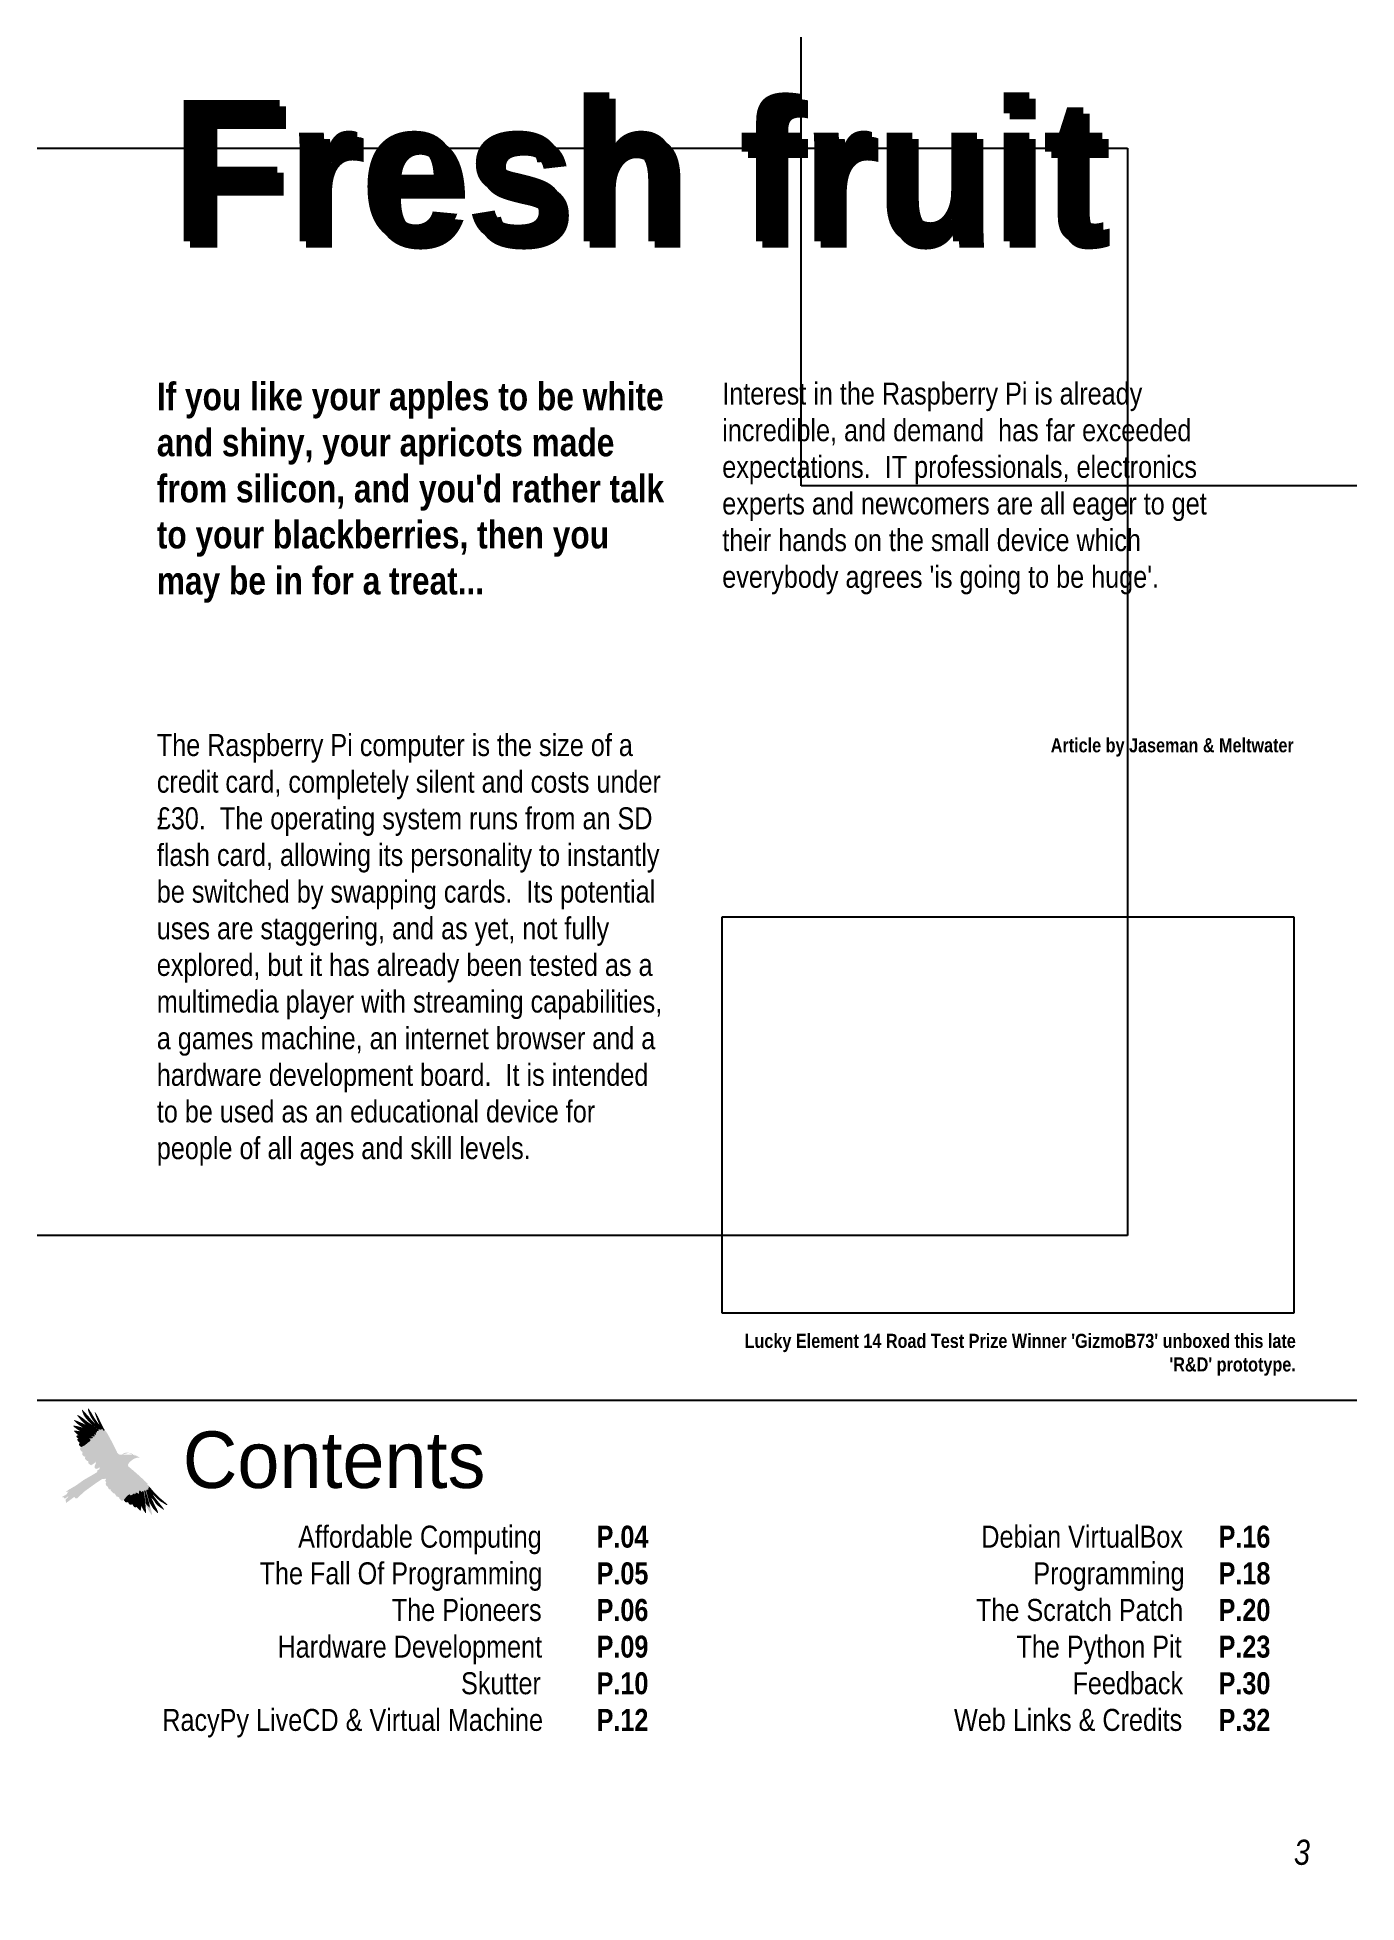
# Paper-space layout 'Page3' of a CAD drawing. Header units: millimetres. Extents: x -7 to 203, y -10 to 287.
# The model-space entities are those that its viewports show. They can reach past a viewport. Long polylines and large blocks are cut down to what shows.
import ezdxf

# ---------------------------------------------------------------- set-up
doc = ezdxf.new("R2010")
doc.units = ezdxf.units.MM
doc.layers.get('Defpoints').update_dxf_attribs({"color": 6})
for name, color, linetype in [('Images', 7, 'Continuous'), ('magpiefill', 3, 'Continuous'), ('Text', 7, 'Continuous')]:
    doc.layers.add(name, color=color, linetype=linetype)
doc.layers.get('Defpoints').off()
doc.styles.get("Standard").update_dxf_attribs({"font": 'arial.ttf'})
picture_1 = doc.add_image_def('image1.jpg', size_in_pixel=(774, 625))
picture_2 = doc.add_image_def('image2.jpg', size_in_pixel=(2386, 1655))
picture_3 = doc.add_image_def('image3.jpg', size_in_pixel=(1024, 768))
picture_4 = doc.add_image_def('image4.jpg', size_in_pixel=(2366, 544))

psp = doc.layouts.new('Page3')

msp = doc.modelspace()

# ---------------------------------------------------------------- texts
at = {"layer": 'Text', "color": 12, "char_height": 22.5, "attachment_point": 1}
for s, insert in [('\\pi2.2666;{\\fBradley Hand ITC|b1|i0|c0|p66;Fresh fruit}', (19, 287)), ('\\pi2.2666;{\\fBradley Hand ITC|b1|i0|c0|p66;\\C18;\\c66;Fresh fruit}', (20, 286))]:
    msp.add_mtext_dynamic_manual_height_columns(s, width=181, gutter_width=12.5, heights=[0], dxfattribs=dict(at, insert=insert))
at = {"layer": 'Text', "attachment_point": 1}
for s, width, insert, char_height in [("{\\fArial Narrow|b1|i0|c0|p34;If you like your apples to be white and shiny, your apricots made \\H1.6795x; \\H0.59543x;from silicon, and you'd rather talk \\H1.4572x; \\H0.68623x;to your blackberries, then you \\H1.527x; \\H0.65486x;may be in for a treat...\\H1.508x; }", 82, (19, 242), 4.4), ("{\\fArial Narrow|b0|i0|c0|p34;Interest in the Raspberry Pi is already incredible, and demand  has far exceeded \\H1.6837x; \\H0.59392x;expectations.  IT professionals, electronics \\H1.4686x; \\H0.68092x;experts and newcomers are all eager to get \\H1.5233x; \\H0.65649x;their hands on the small device which \\H1.4922x; \\H0.67013x;everybody agrees 'is going to be huge'.\\H1.5026x; }", 82, (109, 242), 3.5), ('{\\fArial Narrow|b0|i0|c0|p34;The Raspberry Pi computer is the size of a credit card, completely silent and costs under \\H1.6795x; \\H0.59543x;£30.  The operating system runs from an SD \\H1.4579x; \\H0.68591x;flash card, allowing its personality to instantly \\H1.5444x; \\H0.64751x;be switched by swapping cards.  Its potential \\H1.498x; \\H0.66756x;uses are staggering, and as yet, not fully \\H1.5177x; \\H0.65888x;explored, but it has already been tested as a \\H1.5069x; \\H0.66362x;multimedia player with streaming capabilities, \\H1.4977x; \\H0.66769x;a games machine, an internet browser and a \\H1.5008x; \\H0.66633x;hardware development board.  It is intended \\H1.4997x; \\H0.66678x;to be used as an educational device for \\H1.5171x; \\H0.65914x;people of all ages and skill levels.\\H1.5241x; }', 82, (19, 186.04), 3.5), ('\\pi52.288;{\\fArial Narrow|b1|i0|c0|p34;Article by Jaseman & Meltwater}', 91, (109, 185.38), 2.25), ("\\pi3.5554;{\\fArial Narrow|b1|i0|c0|p34;Lucky Element 14 Road Test Prize Winner 'GizmoB73' unboxed this late \\P\\pi71.171;'R&D' prototype.\\H1.0213x; }", 91, (109, 90.55), 2.25)]:
    msp.add_mtext_dynamic_manual_height_columns(s, width=width, gutter_width=12.5, heights=[0], dxfattribs=dict(at, insert=insert, char_height=char_height))
at = {"layer": 'Text', "color": 255, "attachment_point": 1}
for s, width, insert, char_height in [('{\\fViner Hand ITC|b0|i0|c0|p66;\\C256;Contents}', 45, (23.13, 75), 9), ('\\pi22.494;{\\fArial Narrow|b0|i0|c0|p34;\\C256;Affordable Computing\\P\\pi16.363;The Fall Of Programming\\H1.8666x; \\H0.53574x;\\P\\pi37.406;The Pioneers\\H1.56x; \\H0.64103x;\\P\\pi19.216;Hardware Development\\H1.6467x; \\H0.60729x;\\P\\pi48.422;Skutter\\H1.6355x; \\H0.61143x;\\P\\pi0.87083;RacyPy LiveCD & Virtual Machine\\H1.6547x; }', 60.9987, (19, 60), 3.5), ('{\\fArial Narrow|b1|i0|c0|p34;\\C12;P.04\\PP.05\\H1.8397x; \\H0.54356x;\\PP.06\\H1.5598x; \\H0.6411x;\\PP.09\\H1.6531x; \\H0.60492x;\\PP.10\\H1.622x; \\H0.61651x;\\PP.12\\H1.6324x; }', 10.8623, (89, 60), 3.5), ('\\pi41.237;{\\fArial Narrow|b0|i0|c0|p34;\\C256;Debian VirtualBox\\P\\pi49.522;Programming\\H1.8333x; \\H0.54545x;\\P\\pi40.39;The Scratch Patch\\H1.5733x; \\H0.63561x;\\P\\pi46.822;The Python Pit\\H1.6578x; \\H0.60323x;\\P\\pi55.741;Feedback\\H1.6141x; \\H0.61955x;\\P\\pi36.887;Web Links & Credits\\H1.6464x; }', 73, (109, 60), 3.5), ('{\\fArial Narrow|b1|i0|c0|p34;\\C12;P.16\\PP.18\\H1.8397x; \\H0.54356x;\\PP.20\\H1.5598x; \\H0.6411x;\\PP.23\\H1.6531x; \\H0.60492x;\\PP.30\\H1.622x; \\H0.61651x;\\PP.32\\H1.6324x; }', 10.8623, (188, 60), 3.5), ('{\\fArial Narrow|b0|i1|c0|p34;\\C43;3}', 10, (200, 10), 4)]:
    msp.add_mtext_dynamic_manual_height_columns(s, width=width, gutter_width=12.5, heights=[0], dxfattribs=dict(at, insert=insert, char_height=char_height))

# ---------------------------------------------------------------- hatches: boundary and pattern name
at = {"layer": 'magpiefill'}
h = msp.add_hatch(color=253, dxfattribs=at)
h.dxf.hatch_style = 1
h.paths.add_polyline_path([(7.25, 77.1), (7.16, 77.16), (7.07, 77.23), (6.99, 77.29), (6.91, 77.34), (6.84, 77.39), (6.77, 77.44), (6.7, 77.48), (6.64, 77.52), (6.58, 77.54), (6.53, 77.57), (6.49, 77.59), (6.45, 77.6), (6.41, 77.61), (6.39, 77.61), (6.36, 77.6), (6.35, 77.59), (6.34, 77.58), (6.35, 77.56), (6.35, 77.54), (6.37, 77.51), (6.4, 77.47), (6.43, 77.42), (6.48, 77.36), (6.53, 77.29), (6.59, 77.21), (6.67, 77.12), (6.76, 77.01), (6.86, 76.89), (6.98, 76.75), (7.13, 76.6), (7.3, 76.43), (7.49, 76.24), (7.72, 76.03), (7.76, 76.01), (7.88, 75.96), (8, 75.9), (8.05, 75.87), (7.95, 76), (7.86, 76.12), (7.78, 76.22), (7.7, 76.32), (7.63, 76.4), (7.57, 76.47), (7.52, 76.54), (7.48, 76.59), (7.44, 76.64), (7.41, 76.68), (7.39, 76.72), (7.37, 76.74), (7.36, 76.76), (7.36, 76.78), (7.36, 76.79), (7.37, 76.8), (7.39, 76.81), (7.42, 76.8), (7.48, 76.78), (7.56, 76.74), (7.69, 76.67), (7.87, 76.57), (8.08, 76.44), (7.93, 76.56), (7.8, 76.67), (7.67, 76.77), (7.55, 76.86), (7.44, 76.95), (7.34, 77.02)])
h = msp.add_hatch(color=253, dxfattribs=at)
h.dxf.hatch_style = 1
h.paths.add_polyline_path([(7.6, 77.98), (7.54, 78.05), (7.48, 78.12), (7.43, 78.18), (7.37, 78.23), (7.32, 78.29), (7.28, 78.33), (7.24, 78.37), (7.2, 78.41), (7.17, 78.44), (7.14, 78.46), (7.12, 78.47), (7.11, 78.48), (7.1, 78.47), (7.09, 78.46), (7.09, 78.45), (7.09, 78.43), (7.09, 78.4), (7.1, 78.38), (7.1, 78.35), (7.11, 78.31), (7.12, 78.28), (7.13, 78.24), (7.14, 78.2), (7.15, 78.16), (7.17, 78.11), (7.19, 78.06), (7.21, 78), (7.23, 77.94), (7.26, 77.87), (7.29, 77.8), (7.32, 77.72), (7.36, 77.64), (7.4, 77.56), (7.45, 77.48), (7.49, 77.4), (7.54, 77.32), (7.61, 77.23), (7.69, 77.13), (7.79, 77), (7.93, 76.84), (8.11, 76.64), (8.34, 76.39), (8.63, 76.09), (9.74, 75.33), (9.75, 75.33), (9.81, 75.33), (9.84, 75.33), (9.5, 75.57), (9.24, 75.77), (9.04, 75.93), (8.89, 76.06), (8.78, 76.16), (8.69, 76.24), (8.63, 76.31), (8.57, 76.38), (8.51, 76.45), (8.44, 76.53), (8.38, 76.61), (8.31, 76.69), (8.24, 76.77), (8.17, 76.85), (8.11, 76.94), (8.04, 77.02), (7.98, 77.1), (7.92, 77.18), (7.86, 77.25), (7.81, 77.33), (7.76, 77.4), (7.71, 77.47), (7.67, 77.53), (7.63, 77.59), (7.6, 77.65), (7.57, 77.7), (7.55, 77.75), (7.53, 77.79), (7.52, 77.81), (7.52, 77.83), (7.54, 77.83), (7.56, 77.81), (7.59, 77.78), (7.63, 77.73), (7.69, 77.68), (7.75, 77.61), (7.81, 77.54), (7.88, 77.46), (7.95, 77.39), (8.03, 77.32), (8.1, 77.24), (8.19, 77.16), (8.31, 77.05), (8.47, 76.9), (8.7, 76.7), (8.76, 76.64), (8.65, 76.78), (8.54, 76.9), (8.44, 77.03), (8.34, 77.15), (8.24, 77.26), (8.15, 77.37), (8.06, 77.47), (7.97, 77.57), (7.89, 77.66), (7.81, 77.75), (7.74, 77.83), (7.67, 77.91)])
h = msp.add_hatch(color=255, dxfattribs=at)
h.dxf.hatch_style = 1
h.paths.add_polyline_path([(8.7, 76.7), (8.47, 76.9), (8.31, 77.05), (8.19, 77.16), (8.1, 77.24), (8.03, 77.32), (7.95, 77.39), (7.88, 77.46), (7.81, 77.54), (7.75, 77.61), (7.69, 77.68), (7.63, 77.73), (7.59, 77.78), (7.56, 77.81), (7.54, 77.83), (7.52, 77.83), (7.52, 77.81), (7.53, 77.79), (7.55, 77.75), (7.57, 77.7), (7.6, 77.65), (7.63, 77.59), (7.67, 77.53), (7.71, 77.47), (7.76, 77.4), (7.81, 77.33), (7.86, 77.25), (7.92, 77.18), (7.98, 77.1), (8.04, 77.02), (8.11, 76.94), (8.17, 76.85), (8.24, 76.77), (8.31, 76.69), (8.38, 76.61), (8.44, 76.53), (8.51, 76.45), (8.57, 76.38), (8.63, 76.31), (8.69, 76.24), (8.78, 76.16), (8.89, 76.06), (9.04, 75.93), (9.24, 75.77), (9.5, 75.57), (9.84, 75.33), (9.89, 75.31), (9.98, 75.29), (10.12, 75.31), (10.15, 75.32), (10.11, 75.35), (10.07, 75.4), (10.02, 75.45), (9.97, 75.5), (9.91, 75.56), (9.87, 75.6), (9.39, 76.05), (9, 76.42)])
h = msp.add_hatch(color=255, dxfattribs=at)
h.dxf.hatch_style = 1
h.paths.add_polyline_path([(8.76, 77.66), (8.71, 77.75), (8.66, 77.84), (8.61, 77.92), (8.56, 78.01), (8.5, 78.09), (8.45, 78.17), (8.4, 78.25), (8.36, 78.32), (8.31, 78.39), (8.26, 78.46), (8.22, 78.52), (8.18, 78.57), (8.14, 78.61), (8.11, 78.64), (8.08, 78.66), (8.06, 78.67), (8.04, 78.66), (8.03, 78.64), (8.03, 78.61), (8.02, 78.58), (8.03, 78.53), (8.04, 78.48), (8.05, 78.42), (8.06, 78.36), (8.08, 78.29), (8.1, 78.21), (8.13, 78.13), (8.16, 78.04), (8.2, 77.94), (8.25, 77.83), (8.3, 77.72), (8.35, 77.6), (8.42, 77.46), (8.5, 77.31), (8.6, 77.14), (8.72, 76.94), (8.87, 76.72), (9.02, 76.51), (9.19, 76.35), (9.34, 76.21), (9.47, 76.09), (9.58, 75.99), (9.67, 75.9), (9.76, 75.82), (9.82, 75.76), (9.88, 75.71), (9.93, 75.67), (9.97, 75.63), (10, 75.61), (10.03, 75.59), (10.05, 75.57), (10.06, 75.57), (10.07, 75.56), (10.08, 75.56), (10.09, 75.57), (10.1, 75.58), (10.1, 75.6), (10.1, 75.62), (10.09, 75.66), (10.07, 75.71), (10.04, 75.78), (10.01, 75.86), (9.93, 75.96), (9.76, 76.18), (9.62, 76.36), (9.52, 76.5), (9.43, 76.63), (9.35, 76.73), (9.29, 76.83), (9.23, 76.92), (9.16, 77.02), (9.1, 77.11), (9.04, 77.2), (8.99, 77.29), (8.93, 77.39), (8.87, 77.48), (8.82, 77.57)])
h = msp.add_hatch(color=255, dxfattribs=at)
h.dxf.hatch_style = 1
h.paths.add_polyline_path([(9.53, 77.53), (9.48, 77.62), (9.44, 77.71), (9.39, 77.78), (9.35, 77.85), (9.31, 77.91), (9.27, 77.96), (9.24, 78), (9.22, 78.03), (9.19, 78.05), (9.17, 78.07), (9.16, 78.08), (9.14, 78.09), (9.13, 78.1), (9.12, 78.1), (9.12, 78.09), (9.12, 78.09), (9.12, 78.07), (9.12, 78.05), (9.13, 78.03), (9.14, 78), (9.15, 77.96), (9.16, 77.91), (9.18, 77.85), (9.2, 77.79), (9.22, 77.72), (9.24, 77.64), (9.27, 77.55), (9.3, 77.46), (9.34, 77.35), (9.38, 77.23), (9.43, 77.09), (9.49, 76.93), (9.57, 76.75), (9.66, 76.53), (9.75, 76.32), (9.85, 76.19), (9.94, 76.08), (10.01, 75.99), (10.07, 75.91), (10.13, 75.84), (10.17, 75.79), (10.21, 75.74), (10.25, 75.7), (10.28, 75.67), (10.31, 75.65), (10.33, 75.64), (10.35, 75.64), (10.37, 75.65), (10.37, 75.69), (10.38, 75.74), (10.38, 75.82), (10.35, 75.86), (10.29, 75.99), (10.23, 76.11), (10.17, 76.24), (10.11, 76.35), (10.06, 76.47), (10, 76.58), (9.95, 76.69), (9.9, 76.8), (9.85, 76.91), (9.8, 77.02), (9.74, 77.12), (9.69, 77.23), (9.64, 77.33), (9.59, 77.43)])
at = {"layer": 'magpiefill', "true_color": 0x010101}
h = msp.add_hatch(color=18, dxfattribs=at)
h.dxf.hatch_style = 1
edge = h.paths.add_edge_path()
edge.add_line((10.84, 67.47), (10.28, 67.41))
edge.add_line((10.28, 67.41), (9.35, 66.8))
edge.add_line((9.35, 66.8), (7.42, 65.4))
edge.add_line((7.42, 65.4), (6.29, 64.33))
edge.add_line((6.29, 64.33), (6.1, 64.33))
edge.add_line((6.1, 64.33), (5.91, 64.49))
edge.add_line((5.91, 64.49), (5.89, 64.6))
edge.add_line((5.89, 64.6), (5.32, 64.17))
edge.add_line((5.32, 64.17), (4.57, 63.63))
edge.add_line((4.57, 63.63), (4.49, 63.98))
edge.add_line((4.49, 63.98), (4.52, 64.17))
edge.add_line((4.52, 64.17), (4.84, 64.52))
edge.add_line((4.84, 64.52), (4.95, 64.6))
edge.add_line((4.95, 64.6), (4.87, 64.65))
edge.add_line((4.87, 64.65), (4.36, 64.3))
edge.add_line((4.36, 64.3), (4.22, 64.41))
edge.add_line((4.22, 64.41), (4.22, 64.49))
edge.add_line((4.22, 64.49), (4.01, 64.49))
edge.add_line((4.01, 64.49), (3.93, 64.6))
edge.add_line((3.93, 64.6), (4.63, 64.97))
edge.add_line((4.63, 64.97), (4.76, 65.22))
edge.add_line((4.76, 65.22), (5, 65.43))
edge.add_line((5, 65.43), (4.52, 65.35))
edge.add_line((4.52, 65.35), (4.89, 65.67))
edge.add_line((4.89, 65.67), (6.15, 66.4))
edge.add_line((6.15, 66.4), (7.33, 67.25))
edge.add_line((7.33, 67.25), (8.68, 68.03))
edge.add_line((8.68, 68.03), (9.48, 68.51))
edge.add_line((9.48, 68.51), (9.56, 68.81))
edge.add_line((9.56, 68.81), (9.86, 68.99))
edge.add_line((9.86, 68.99), (10.18, 68.86))
edge.add_line((10.18, 68.86), (10.39, 68.89))
edge.add_line((10.39, 68.89), (10.85, 69.26))
edge.add_line((10.85, 69.26), (11.22, 69.5))
edge.add_line((11.22, 69.5), (11.25, 68.97))
edge.add_line((11.25, 68.97), (11.14, 68.57))
edge.add_line((11.14, 68.57), (11.04, 68.51))
edge.add_line((11.04, 68.51), (10.87, 68.57))
edge.add_line((10.87, 68.57), (10.66, 68.35))
edge.add_line((10.66, 68.35), (10.99, 68.07))
edge.add_line((10.99, 68.07), (11.05, 68.32))
edge.add_line((11.05, 68.32), (11.32, 68.48))
edge.add_line((11.32, 68.48), (11.73, 68.5))
edge.add_line((11.73, 68.5), (11.96, 68.42))
edge.add_line((11.96, 68.42), (11.96, 68.24))
edge.add_line((11.96, 68.24), (11.77, 68.17))
edge.add_line((11.77, 68.17), (11.4, 68.09))
edge.add_line((11.4, 68.09), (10.97, 67.76))
edge.add_line((10.97, 67.76), (10.97, 67.53))
edge.add_line((10.97, 67.53), (11.32, 67.66))
edge.add_line((11.32, 67.66), (12.17, 67.99))
edge.add_line((12.17, 67.99), (12.73, 68.3))
edge.add_line((12.73, 68.3), (13.3, 68.71))
edge.add_line((13.3, 68.71), (14.03, 69.25))
edge.add_line((14.03, 69.25), (13.65, 69.12))
edge.add_line((13.65, 69.12), (13.28, 68.98))
edge.add_line((13.28, 68.98), (12.89, 69.08))
edge.add_line((12.89, 69.08), (12.54, 69.37))
edge.add_line((12.54, 69.37), (12.33, 69.79))
edge.add_line((12.33, 69.79), (12.25, 70.28))
edge.add_line((12.25, 70.28), (12.35, 70.72))
edge.add_line((12.35, 70.72), (12.75, 71.17))
edge.add_line((12.75, 71.17), (12.54, 71.09))
edge.add_line((12.54, 71.09), (11.53, 70.57))
edge.add_line((11.53, 70.57), (10.66, 70.08))
edge.add_line((10.66, 70.08), (10.18, 69.7))
edge.add_line((10.18, 69.7), (9.93, 69.33))
edge.add_line((9.93, 69.33), (9.65, 69.12))
edge.add_line((9.65, 69.12), (9.36, 69.04))
edge.add_line((9.36, 69.04), (9.19, 69.12))
edge.add_line((9.19, 69.12), (9.09, 69.23))
edge.add_line((9.09, 69.23), (9.11, 69.5))
edge.add_line((9.11, 69.5), (9.31, 69.95))
edge.add_line((9.31, 69.95), (9.17, 70.24))
edge.add_line((9.17, 70.24), (9.13, 69.99))
edge.add_line((9.13, 69.99), (8.96, 69.87))
edge.add_line((8.96, 69.87), (8.53, 69.62))
edge.add_line((8.53, 69.62), (8.39, 69.72))
edge.add_line((8.39, 69.72), (8.26, 69.79))
edge.add_line((8.26, 69.79), (8.12, 69.93))
edge.add_line((8.12, 69.93), (8.07, 70.14))
edge.add_line((8.07, 70.14), (8.08, 70.28))
edge.add_line((8.08, 70.28), (7.91, 70.32))
edge.add_line((7.91, 70.32), (7.81, 70.39))
edge.add_line((7.81, 70.39), (7.68, 70.53))
edge.add_line((7.68, 70.53), (7.56, 70.68))
edge.add_line((7.56, 70.68), (7.62, 70.97))
edge.add_line((7.62, 70.97), (7.56, 70.97))
edge.add_line((7.56, 70.97), (7.39, 71.03))
edge.add_line((7.39, 71.03), (7.21, 71.19))
edge.add_line((7.21, 71.19), (7.12, 71.38))
edge.add_line((7.12, 71.38), (7.15, 71.56))
edge.add_line((7.15, 71.56), (7.19, 71.75))
edge.add_line((7.19, 71.75), (7.1, 71.77))
edge.add_line((7.1, 71.77), (6.9, 71.94))
edge.add_line((6.9, 71.94), (6.79, 72.18))
edge.add_line((6.79, 72.18), (6.81, 72.39))
edge.add_line((6.81, 72.39), (7.14, 72.6))
edge.add_line((7.14, 72.6), (7.58, 72.83))
edge.add_line((7.58, 72.83), (7.89, 73.09))
edge.add_line((7.89, 73.09), (8.16, 73.32))
edge.add_line((8.16, 73.32), (8.2, 73.36))
edge.add_line((8.2, 73.36), (8.3, 73.4))
edge.add_line((8.3, 73.4), (8.41, 73.49))
edge.add_line((8.41, 73.49), (8.43, 73.57))
edge.add_line((8.43, 73.57), (8.43, 73.63))
edge.add_line((8.43, 73.63), (8.41, 73.71))
edge.add_line((8.41, 73.71), (8.36, 73.76))
edge.add_line((8.36, 73.76), (8.3, 73.8))
edge.add_line((8.3, 73.8), (8.22, 73.82))
edge.add_line((8.22, 73.82), (8.28, 73.86))
edge.add_line((8.28, 73.86), (8.36, 73.86))
edge.add_line((8.36, 73.86), (8.43, 73.88))
edge.add_line((8.43, 73.88), (8.57, 73.88))
edge.add_line((8.57, 73.88), (8.65, 73.88))
edge.add_line((8.65, 73.88), (8.7, 73.9))
edge.add_line((8.7, 73.9), (8.76, 73.94))
edge.add_line((8.76, 73.94), (8.8, 74.03))
edge.add_line((8.8, 74.03), (8.82, 74.09))
edge.add_line((8.82, 74.09), (8.74, 74.17))
edge.add_line((8.74, 74.17), (8.49, 74.31))
edge.add_line((8.49, 74.31), (8.82, 74.23))
edge.add_line((8.82, 74.23), (9, 74.19))
edge.add_line((9, 74.19), (9.09, 74.25))
edge.add_line((9.09, 74.25), (9.09, 74.29))
edge.add_line((9.09, 74.29), (9.09, 74.38))
edge.add_line((9.09, 74.38), (9.03, 74.42))
edge.add_line((9.03, 74.42), (9, 74.52))
edge.add_line((9, 74.52), (9.15, 74.5))
edge.add_line((9.15, 74.5), (9.23, 74.5))
edge.add_line((9.23, 74.5), (9.34, 74.5))
edge.add_line((9.34, 74.5), (9.34, 74.54))
edge.add_line((9.34, 74.54), (9.32, 74.65))
edge.add_line((9.32, 74.65), (9.29, 74.73))
edge.add_line((9.29, 74.73), (9.27, 74.83))
edge.add_line((9.27, 74.83), (9.36, 74.83))
edge.add_line((9.36, 74.83), (9.44, 74.85))
edge.add_line((9.44, 74.85), (9.48, 74.91))
edge.add_line((9.48, 74.91), (9.5, 75.04))
edge.add_line((9.5, 75.04), (9.52, 75.08))
edge.add_line((9.52, 75.08), (9.6, 75.08))
edge.add_line((9.6, 75.08), (9.65, 75.08))
edge.add_line((9.65, 75.08), (9.69, 75.12))
edge.add_line((9.69, 75.12), (9.75, 75.12))
edge.add_line((9.75, 75.12), (9.77, 75.22))
edge.add_line((9.77, 75.22), (9.77, 75.25))
edge.add_line((9.77, 75.25), (9.67, 75.29))
edge.add_line((9.67, 75.29), (9.75, 75.33))
edge.add_line((9.75, 75.33), (9.81, 75.33))
edge.add_line((9.81, 75.33), (9.89, 75.31))
edge.add_line((9.89, 75.31), (9.98, 75.29))
edge.add_line((9.98, 75.29), (10.12, 75.31))
edge.add_line((10.12, 75.31), (10.31, 75.35))
edge.add_line((10.31, 75.35), (10.41, 75.35))
edge.add_line((10.41, 75.35), (10.41, 75.27))
edge.add_line((10.41, 75.27), (10.43, 75.18))
edge.add_line((10.43, 75.18), (10.56, 75.12))
edge.add_line((10.56, 75.12), (10.74, 75.18))
edge.add_line((10.74, 75.18), (10.84, 75.06))
edge.add_line((10.84, 75.06), (10.97, 74.93))
edge.add_arc((-22.66, 55.29), 38.95, 24.7197, 30.2779, ccw=False)
edge.add_arc((13.35, 72.09), 0.815, 219.4264, 277.5113)
edge.add_arc((14.23, 70.58), 1.05, 76.0979, 137.4829, ccw=False)
edge.add_arc((14.17, 69.29), 2.33, 60.0192, 82.349, ccw=False)
edge.add_arc((14.2, 67.88), 3.61, 55.1607, 71.7322, ccw=False)
edge.add_arc((16.16, 69.12), 1.72, 86.6589, 120.3195)
edge.add_arc((16.69, 68.27), 2.72, 120.8491, 144.9822)
edge.add_arc((14.83, 69.64), 0.416, 152.0183, 206.956)
edge.add_arc((-17, 31.11), 49.59, 45.8931, 50.6392, ccw=False)
edge.add_line((17.52, 66.72), (17.48, 66.56))
edge.add_line((17.48, 66.56), (17.54, 66.48))
edge.add_line((17.54, 66.48), (17.71, 66.42))
edge.add_line((17.71, 66.42), (17.66, 66.31))
edge.add_line((17.66, 66.31), (17.73, 66.21))
edge.add_line((17.73, 66.21), (17.77, 66.11))
edge.add_line((17.77, 66.11), (17.64, 66))
edge.add_line((17.64, 66), (17.62, 65.88))
edge.add_line((17.62, 65.88), (17.68, 65.77))
edge.add_line((17.68, 65.77), (17.52, 65.71))
edge.add_line((17.52, 65.71), (17.37, 65.75))
edge.add_line((17.37, 65.75), (17.38, 65.61))
edge.add_line((17.38, 65.61), (17.17, 65.55))
edge.add_line((17.17, 65.55), (17.07, 65.61))
edge.add_line((17.07, 65.61), (17.02, 65.63))
edge.add_line((17.02, 65.63), (16.96, 65.55))
edge.add_line((16.96, 65.55), (16.86, 65.48))
edge.add_line((16.86, 65.48), (16.76, 65.51))
edge.add_line((16.76, 65.51), (16.51, 65.34))
edge.add_line((16.51, 65.34), (16.51, 65.42))
edge.add_line((16.51, 65.42), (16.34, 65.57))
edge.add_line((16.34, 65.57), (16.34, 65.65))
edge.add_line((16.34, 65.65), (16.3, 65.61))
edge.add_line((16.3, 65.61), (16.18, 65.44))
edge.add_line((16.18, 65.44), (16.18, 65.32))
edge.add_line((16.18, 65.32), (16.18, 65.07))
edge.add_line((16.18, 65.07), (16.05, 65.07))
edge.add_line((16.05, 65.07), (15.99, 65.13))
edge.add_line((15.99, 65.13), (15.97, 65.17))
edge.add_line((15.97, 65.17), (15.78, 65.22))
edge.add_line((15.78, 65.22), (15.68, 65.28))
edge.add_line((15.68, 65.28), (15.64, 65.24))
edge.add_line((15.64, 65.24), (15.64, 65.15))
edge.add_line((15.64, 65.15), (15.52, 64.99))
edge.add_line((15.52, 64.99), (15.45, 65.05))
edge.add_line((15.45, 65.05), (15.45, 65.11))
edge.add_line((15.45, 65.11), (15.21, 65.05))
edge.add_line((15.21, 65.05), (15.1, 64.91))
edge.add_line((15.1, 64.91), (14.85, 64.82))
edge.add_line((14.85, 64.82), (14.73, 64.88))
edge.add_line((14.73, 64.88), (14.67, 64.97))
edge.add_line((14.67, 64.97), (14.58, 64.97))
edge.add_line((14.58, 64.97), (14.36, 64.8))
edge.add_line((14.36, 64.8), (14.17, 64.6))
edge.add_line((14.17, 64.6), (13.97, 64.37))
edge.add_line((13.97, 64.37), (13.82, 64.18))
edge.add_line((13.82, 64.18), (13.68, 64.04))
edge.add_line((13.68, 64.04), (13.49, 63.98))
edge.add_line((13.49, 63.98), (13.32, 64.02))
edge.add_line((13.32, 64.02), (13.2, 64.14))
edge.add_line((13.2, 64.14), (13.08, 64.26))
edge.add_line((13.08, 64.26), (13.03, 64.43))
edge.add_line((13.03, 64.43), (12.93, 64.57))
edge.add_line((12.93, 64.57), (12.83, 64.58))
edge.add_line((12.83, 64.58), (12.72, 64.62))
edge.add_line((12.72, 64.62), (12.62, 64.62))
edge.add_line((12.62, 64.62), (12.44, 64.89))
edge.add_line((12.44, 64.89), (12.27, 65.13))
edge.add_line((12.27, 65.13), (12.19, 65.13))
edge.add_line((12.19, 65.13), (12.04, 65.2))
edge.add_line((12.04, 65.2), (11.77, 65.46))
edge.add_line((11.77, 65.46), (11.69, 65.57))
edge.add_line((11.69, 65.57), (11.65, 65.65))
edge.add_line((11.65, 65.65), (11.63, 65.77))
edge.add_line((11.63, 65.77), (11.55, 65.77))
edge.add_line((11.55, 65.77), (11.38, 65.82))
edge.add_line((11.38, 65.82), (11.36, 65.86))
edge.add_line((11.36, 65.86), (11.28, 65.98))
edge.add_line((11.28, 65.98), (11.26, 66.02))
edge.add_line((11.26, 66.02), (11.17, 66.23))
edge.add_line((11.17, 66.23), (11.05, 66.31))
edge.add_line((11.05, 66.31), (10.99, 66.37))
edge.add_line((10.99, 66.37), (10.91, 66.48))
edge.add_line((10.91, 66.48), (10.87, 66.64))
edge.add_line((10.87, 66.64), (10.87, 66.73))
edge.add_line((10.87, 66.73), (11.01, 66.93))
edge.add_line((11.01, 66.93), (10.95, 66.91))
edge.add_line((10.95, 66.91), (10.82, 67.06))
edge.add_line((10.82, 67.06), (10.8, 67.2))
edge.add_line((10.8, 67.2), (10.95, 67.43))
edge.add_line((10.95, 67.43), (10.84, 67.47))
at = {"layer": 'magpiefill'}
h = msp.add_hatch(color=253, dxfattribs=at)
h.dxf.hatch_style = 1
h.paths.add_polyline_path([(6.87, 75.7), (6.74, 75.73), (6.61, 75.77), (6.5, 75.8), (6.39, 75.83), (6.29, 75.85), (6.2, 75.87), (6.12, 75.88), (6.04, 75.89), (5.98, 75.91), (5.92, 75.91), (5.87, 75.92), (5.83, 75.92), (5.79, 75.92), (5.76, 75.92), (5.74, 75.92), (5.72, 75.92), (5.71, 75.91), (5.7, 75.9), (5.7, 75.89), (5.7, 75.88), (5.71, 75.86), (5.72, 75.85), (5.74, 75.82), (5.77, 75.79), (5.81, 75.76), (5.85, 75.72), (5.9, 75.67), (5.96, 75.62), (6.04, 75.55), (6.14, 75.48), (6.26, 75.39), (6.41, 75.28), (6.59, 75.17), (6.81, 75.03), (6.9, 75.02), (7.01, 75), (7.12, 74.99), (7.13, 74.99), (7.03, 75.04), (6.94, 75.09), (6.87, 75.13), (6.82, 75.18), (6.77, 75.23), (6.73, 75.27), (6.7, 75.31), (6.68, 75.34), (6.66, 75.38), (6.65, 75.4), (6.64, 75.43), (6.63, 75.45), (6.63, 75.47), (6.62, 75.49), (6.62, 75.51), (6.63, 75.53), (6.63, 75.54), (6.64, 75.56), (6.65, 75.57), (6.67, 75.59), (6.68, 75.6), (6.7, 75.61), (6.73, 75.61), (6.76, 75.62), (6.79, 75.62), (6.83, 75.61), (6.88, 75.61), (6.94, 75.59), (7, 75.58), (7.07, 75.56), (7.16, 75.53), (7.25, 75.5), (7.37, 75.46), (7.5, 75.42), (7.66, 75.36), (7.87, 75.28), (8.13, 75.18), (8.44, 75.06), (8.83, 74.9), (9.29, 74.72), (9.29, 74.73), (9.27, 74.83), (9.11, 74.9), (8.95, 74.97), (8.77, 75.04), (8.59, 75.11), (8.4, 75.18), (8.21, 75.25), (8.02, 75.32), (7.83, 75.38), (7.65, 75.44), (7.48, 75.5), (7.32, 75.55), (7.16, 75.61), (7.01, 75.65)])
h = msp.add_hatch(color=253, dxfattribs=at)
h.dxf.hatch_style = 1
h.paths.add_polyline_path([(7.12, 76.32), (6.99, 76.38), (6.86, 76.43), (6.73, 76.49), (6.61, 76.54), (6.49, 76.59), (6.38, 76.64), (6.28, 76.68), (6.18, 76.72), (6.09, 76.75), (6.02, 76.77), (5.95, 76.79), (5.9, 76.8), (5.86, 76.8), (5.83, 76.8), (5.82, 76.78), (5.83, 76.76), (5.85, 76.73), (5.88, 76.69), (5.92, 76.64), (5.97, 76.58), (6.04, 76.52), (6.12, 76.44), (6.21, 76.35), (6.32, 76.26), (6.45, 76.15), (6.61, 76.02), (6.79, 75.89), (7.01, 75.74), (7.26, 75.57), (7.32, 75.55), (7.48, 75.5), (7.65, 75.44), (7.71, 75.42), (7.53, 75.54), (7.38, 75.65), (7.25, 75.76), (7.15, 75.85), (7.06, 75.94), (7, 76.02), (6.95, 76.09), (6.91, 76.15), (6.88, 76.2), (6.88, 76.24), (6.9, 76.26), (6.95, 76.27), (7.05, 76.25), (7.2, 76.21), (7.4, 76.15), (7.68, 76.05), (7.63, 76.07), (7.5, 76.13), (7.38, 76.19), (7.25, 76.26)])
h = msp.add_hatch(color=253, dxfattribs=at)
h.dxf.hatch_style = 1
h.paths.add_polyline_path([(7.23, 74.97), (7.12, 74.99), (7.01, 75), (6.9, 75.02), (6.79, 75.03), (6.69, 75.05), (6.59, 75.06), (6.5, 75.07), (6.4, 75.08), (6.31, 75.1), (6.23, 75.11), (6.15, 75.12), (6.08, 75.12), (6.01, 75.13), (5.96, 75.13), (5.91, 75.13), (5.88, 75.13), (5.85, 75.12), (5.84, 75.11), (5.83, 75.1), (5.82, 75.08), (5.83, 75.06), (5.84, 75.04), (5.86, 75.01), (5.88, 74.97), (5.92, 74.92), (5.98, 74.86), (6.07, 74.78), (6.18, 74.67), (6.32, 74.55), (6.51, 74.4), (6.61, 74.4), (6.74, 74.4), (6.88, 74.4), (7.04, 74.4), (7.22, 74.39), (7.41, 74.38), (7.61, 74.37), (7.81, 74.35), (8, 74.34), (8.19, 74.33), (8.35, 74.32), (8.49, 74.31), (8.82, 74.23), (9, 74.19), (9.09, 74.25), (9.09, 74.29), (9.09, 74.38), (9.03, 74.42), (9, 74.52), (9.15, 74.5), (9.23, 74.5), (9.34, 74.5), (9.34, 74.54), (9.34, 74.55), (9.22, 74.58), (9.11, 74.6), (9.01, 74.63), (8.92, 74.65), (8.83, 74.67), (8.74, 74.69), (8.64, 74.71), (8.54, 74.74), (8.42, 74.76), (8.3, 74.79), (8.17, 74.81), (8.03, 74.84), (7.89, 74.86), (7.75, 74.89), (7.61, 74.91), (7.48, 74.93), (7.35, 74.95)])
h.paths.add_polyline_path([(6.55, 74.8), (6.56, 74.82), (6.57, 74.83), (6.59, 74.85), (6.62, 74.86), (6.65, 74.87), (6.69, 74.88), (6.74, 74.89), (6.79, 74.89), (6.86, 74.89), (6.94, 74.89), (7.02, 74.88), (7.13, 74.87), (7.24, 74.86), (7.37, 74.84), (7.5, 74.81), (7.64, 74.79), (7.78, 74.76), (7.92, 74.73), (8.05, 74.71), (8.17, 74.68), (8.29, 74.66), (8.39, 74.63), (8.48, 74.61), (8.56, 74.59), (8.64, 74.57), (8.7, 74.55), (8.76, 74.53), (8.81, 74.51), (8.85, 74.5), (8.89, 74.48), (8.92, 74.46), (8.94, 74.44), (8.96, 74.42), (8.98, 74.41), (8.99, 74.39), (9, 74.37), (9, 74.36), (9, 74.34), (9, 74.33), (9, 74.31), (8.99, 74.3), (8.97, 74.29), (8.96, 74.28), (8.94, 74.28), (8.91, 74.28), (8.88, 74.28), (8.85, 74.28), (8.8, 74.28), (8.75, 74.29), (8.68, 74.3), (8.61, 74.31), (8.52, 74.32), (8.42, 74.33), (8.31, 74.34), (8.19, 74.36), (8.06, 74.37), (7.93, 74.38), (7.8, 74.4), (7.66, 74.41), (7.54, 74.43), (7.42, 74.44), (7.3, 74.45), (7.2, 74.46), (7.1, 74.48), (7.01, 74.49), (6.92, 74.5), (6.85, 74.52), (6.79, 74.54), (6.73, 74.55), (6.69, 74.58), (6.65, 74.6), (6.62, 74.62), (6.59, 74.64), (6.57, 74.67), (6.56, 74.69), (6.55, 74.71), (6.54, 74.74), (6.54, 74.76), (6.54, 74.78)], flags=16)
h = msp.add_hatch(color=253, dxfattribs=at)
h.dxf.hatch_style = 1
h.paths.add_polyline_path([(8.74, 74.17), (8.49, 74.31), (8.35, 74.32), (8.19, 74.33), (8, 74.34), (7.81, 74.35), (7.61, 74.37), (7.41, 74.38), (7.22, 74.39), (7.04, 74.4), (6.88, 74.4), (6.74, 74.4), (6.61, 74.4), (6.51, 74.4), (6.42, 74.39), (6.34, 74.37), (6.28, 74.35), (6.24, 74.33), (6.21, 74.29), (6.2, 74.25), (6.21, 74.2), (6.23, 74.15), (6.27, 74.08), (6.34, 74.01), (6.42, 73.92), (6.53, 73.83), (6.56, 73.83), (6.64, 73.83), (6.74, 73.83), (6.87, 73.84), (7.02, 73.84), (7.19, 73.83), (7.37, 73.83), (7.56, 73.83), (7.75, 73.83), (7.92, 73.82), (8.08, 73.82), (8.22, 73.82), (8.28, 73.86), (8.36, 73.86), (8.43, 73.88), (8.57, 73.88), (8.65, 73.88), (8.7, 73.9), (8.76, 73.94), (8.8, 74.03), (8.82, 74.09)])
h.paths.add_polyline_path([(6.61, 74.13), (6.62, 74.15), (6.62, 74.17), (6.63, 74.2), (6.65, 74.22), (6.67, 74.24), (6.7, 74.25), (6.74, 74.27), (6.79, 74.28), (6.85, 74.29), (6.91, 74.3), (6.99, 74.3), (7.08, 74.3), (7.17, 74.3), (7.27, 74.3), (7.37, 74.3), (7.47, 74.29), (7.58, 74.29), (7.69, 74.28), (7.8, 74.27), (7.9, 74.27), (8, 74.26), (8.1, 74.25), (8.19, 74.24), (8.27, 74.23), (8.35, 74.22), (8.42, 74.2), (8.48, 74.19), (8.53, 74.18), (8.57, 74.16), (8.6, 74.15), (8.63, 74.13), (8.65, 74.11), (8.67, 74.09), (8.68, 74.08), (8.69, 74.06), (8.69, 74.04), (8.69, 74.02), (8.67, 74), (8.66, 73.98), (8.63, 73.96), (8.6, 73.95), (8.56, 73.93), (8.51, 73.92), (8.46, 73.92), (8.39, 73.91), (8.32, 73.9), (8.24, 73.9), (8.14, 73.9), (8.04, 73.9), (7.92, 73.9), (7.8, 73.9), (7.67, 73.9), (7.54, 73.91), (7.41, 73.91), (7.29, 73.91), (7.17, 73.92), (7.07, 73.92), (6.99, 73.93), (6.92, 73.93), (6.86, 73.93), (6.81, 73.94), (6.77, 73.95), (6.74, 73.96), (6.71, 73.97), (6.69, 73.98), (6.67, 74), (6.65, 74.02), (6.64, 74.04), (6.63, 74.06), (6.62, 74.08), (6.62, 74.1)], flags=16)
h = msp.add_hatch(color=255, dxfattribs=at)
h.dxf.hatch_style = 1
h.paths.add_polyline_path([(8.29, 74.66), (8.17, 74.68), (8.05, 74.71), (7.92, 74.73), (7.78, 74.76), (7.64, 74.79), (7.5, 74.81), (7.37, 74.84), (7.24, 74.86), (7.13, 74.87), (7.02, 74.88), (6.94, 74.89), (6.86, 74.89), (6.79, 74.89), (6.74, 74.89), (6.69, 74.88), (6.65, 74.87), (6.62, 74.86), (6.59, 74.85), (6.57, 74.83), (6.56, 74.82), (6.55, 74.8), (6.54, 74.78), (6.54, 74.76), (6.54, 74.74), (6.55, 74.71), (6.56, 74.69), (6.57, 74.67), (6.59, 74.64), (6.62, 74.62), (6.65, 74.6), (6.69, 74.58), (6.73, 74.55), (6.79, 74.54), (6.85, 74.52), (6.92, 74.5), (7.01, 74.49), (7.1, 74.48), (7.2, 74.46), (7.3, 74.45), (7.42, 74.44), (7.54, 74.43), (7.66, 74.41), (7.8, 74.4), (7.93, 74.38), (8.06, 74.37), (8.19, 74.36), (8.31, 74.34), (8.42, 74.33), (8.52, 74.32), (8.61, 74.31), (8.68, 74.3), (8.75, 74.29), (8.8, 74.28), (8.85, 74.28), (8.88, 74.28), (8.91, 74.28), (8.94, 74.28), (8.96, 74.28), (8.97, 74.29), (8.99, 74.3), (9, 74.31), (9, 74.33), (9, 74.34), (9, 74.36), (9, 74.37), (8.99, 74.39), (8.98, 74.41), (8.96, 74.42), (8.94, 74.44), (8.92, 74.46), (8.89, 74.48), (8.85, 74.5), (8.81, 74.51), (8.76, 74.53), (8.7, 74.55), (8.64, 74.57), (8.56, 74.59), (8.48, 74.61), (8.39, 74.63)])
h = msp.add_hatch(color=255, dxfattribs=at)
h.dxf.hatch_style = 1
h.paths.add_polyline_path([(8.65, 74.11), (8.63, 74.13), (8.6, 74.15), (8.57, 74.16), (8.53, 74.18), (8.48, 74.19), (8.42, 74.2), (8.35, 74.22), (8.27, 74.23), (8.19, 74.24), (8.1, 74.25), (8, 74.26), (7.9, 74.27), (7.8, 74.27), (7.69, 74.28), (7.58, 74.29), (7.47, 74.29), (7.37, 74.3), (7.27, 74.3), (7.17, 74.3), (7.08, 74.3), (6.99, 74.3), (6.91, 74.3), (6.85, 74.29), (6.79, 74.28), (6.74, 74.27), (6.7, 74.25), (6.67, 74.24), (6.65, 74.22), (6.63, 74.2), (6.62, 74.17), (6.62, 74.15), (6.61, 74.13), (6.62, 74.1), (6.62, 74.08), (6.63, 74.06), (6.64, 74.04), (6.65, 74.02), (6.67, 74), (6.69, 73.98), (6.71, 73.97), (6.74, 73.96), (6.77, 73.95), (6.81, 73.94), (6.86, 73.93), (6.92, 73.93), (6.99, 73.93), (7.07, 73.92), (7.17, 73.92), (7.29, 73.91), (7.41, 73.91), (7.54, 73.91), (7.67, 73.9), (7.8, 73.9), (7.92, 73.9), (8.04, 73.9), (8.14, 73.9), (8.24, 73.9), (8.32, 73.9), (8.39, 73.91), (8.46, 73.92), (8.51, 73.92), (8.56, 73.93), (8.6, 73.95), (8.63, 73.96), (8.66, 73.98), (8.67, 74), (8.69, 74.02), (8.69, 74.04), (8.69, 74.06), (8.68, 74.08), (8.67, 74.09)])
h = msp.add_hatch(color=255, dxfattribs=at)
h.dxf.hatch_style = 1
h.paths.add_polyline_path([(7.87, 75.28), (7.66, 75.36), (7.5, 75.42), (7.37, 75.46), (7.25, 75.5), (7.16, 75.53), (7.07, 75.56), (7, 75.58), (6.94, 75.59), (6.88, 75.61), (6.83, 75.61), (6.79, 75.62), (6.76, 75.62), (6.73, 75.61), (6.7, 75.61), (6.68, 75.6), (6.67, 75.59), (6.65, 75.57), (6.64, 75.56), (6.63, 75.54), (6.63, 75.53), (6.62, 75.51), (6.62, 75.49), (6.63, 75.47), (6.63, 75.45), (6.64, 75.43), (6.65, 75.4), (6.66, 75.38), (6.68, 75.34), (6.7, 75.31), (6.73, 75.27), (6.77, 75.23), (6.82, 75.18), (6.87, 75.13), (6.94, 75.09), (7.03, 75.04), (7.13, 74.99), (7.23, 74.97), (7.35, 74.95), (7.48, 74.93), (7.61, 74.91), (7.75, 74.89), (7.89, 74.86), (8.03, 74.84), (8.17, 74.81), (8.3, 74.79), (8.42, 74.76), (8.54, 74.74), (8.64, 74.71), (8.74, 74.69), (8.83, 74.67), (8.92, 74.65), (9.01, 74.63), (9.11, 74.6), (9.22, 74.58), (9.34, 74.55), (9.32, 74.65), (9.29, 74.72), (8.83, 74.9), (8.44, 75.06), (8.13, 75.18)])
h = msp.add_hatch(color=255, dxfattribs=at)
h.dxf.hatch_style = 1
h.paths.add_polyline_path([(8.13, 75.83), (8, 75.9), (7.88, 75.96), (7.76, 76.01), (7.68, 76.05), (7.4, 76.15), (7.2, 76.21), (7.05, 76.25), (6.95, 76.27), (6.9, 76.26), (6.88, 76.24), (6.88, 76.2), (6.91, 76.15), (6.95, 76.09), (7, 76.02), (7.06, 75.94), (7.15, 75.85), (7.25, 75.76), (7.38, 75.65), (7.53, 75.54), (7.71, 75.42), (7.83, 75.38), (8.02, 75.32), (8.21, 75.25), (8.4, 75.18), (8.59, 75.11), (8.77, 75.04), (8.95, 74.97), (9.11, 74.9), (9.27, 74.83), (9.36, 74.83), (9.44, 74.85), (9.48, 74.91), (9.5, 75.04), (9.52, 75.08), (9.42, 75.15), (9.3, 75.21), (9.18, 75.29), (9.05, 75.36), (8.92, 75.43), (8.78, 75.5), (8.65, 75.57), (8.51, 75.64), (8.38, 75.71), (8.25, 75.77)])
h = msp.add_hatch(color=255, dxfattribs=at)
h.dxf.hatch_style = 1
h.paths.add_polyline_path([(8.4, 76.25), (8.1, 76.43), (7.87, 76.57), (7.69, 76.67), (7.56, 76.74), (7.48, 76.78), (7.42, 76.8), (7.39, 76.81), (7.37, 76.8), (7.36, 76.79), (7.36, 76.78), (7.36, 76.76), (7.37, 76.74), (7.39, 76.72), (7.41, 76.68), (7.44, 76.64), (7.48, 76.59), (7.52, 76.54), (7.57, 76.47), (7.63, 76.4), (7.7, 76.32), (7.78, 76.22), (7.86, 76.12), (7.95, 76), (8.05, 75.87), (8.13, 75.83), (8.25, 75.77), (8.38, 75.71), (8.51, 75.64), (8.65, 75.57), (8.78, 75.5), (8.92, 75.43), (9.05, 75.36), (9.18, 75.29), (9.3, 75.21), (9.42, 75.15), (9.52, 75.08), (9.6, 75.08), (9.65, 75.08), (9.69, 75.12), (9.75, 75.12), (9.77, 75.22), (9.77, 75.25), (9.67, 75.29), (9.74, 75.33), (9.63, 75.4), (9.5, 75.49), (9.36, 75.59), (9.2, 75.69), (9.04, 75.8), (8.88, 75.91), (8.72, 76.02), (8.57, 76.12), (8.43, 76.23)])
h = msp.add_hatch(color=253, dxfattribs=at)
h.dxf.hatch_style = 1
h.paths.add_polyline_path([(10.15, 75.68), (10.01, 75.86), (10.04, 75.78), (10.07, 75.71), (10.09, 75.66), (10.1, 75.62), (10.1, 75.6), (10.1, 75.58), (10.09, 75.57), (10.08, 75.56), (10.07, 75.56), (10.06, 75.57), (10.05, 75.57), (10.03, 75.59), (10, 75.61), (9.97, 75.63), (9.93, 75.67), (9.88, 75.71), (9.82, 75.76), (9.76, 75.82), (9.67, 75.9), (9.58, 75.99), (9.47, 76.09), (9.34, 76.21), (9.19, 76.35), (9.02, 76.51), (9.04, 76.47), (9.25, 76.18), (9.39, 76.05), (9.89, 75.57), (10.15, 75.32), (10.31, 75.35), (10.41, 75.35)])
h = msp.add_hatch(color=253, dxfattribs=at)
h.dxf.hatch_style = 1
h.paths.add_polyline_path([(10.49, 75.6), (10.42, 75.73), (10.38, 75.82), (10.38, 75.74), (10.37, 75.69), (10.37, 75.65), (10.35, 75.64), (10.33, 75.64), (10.31, 75.65), (10.28, 75.67), (10.25, 75.7), (10.21, 75.74), (10.17, 75.79), (10.13, 75.84), (10.07, 75.91), (10.01, 75.99), (9.94, 76.08), (9.85, 76.19), (9.75, 76.32), (9.77, 76.28), (9.89, 76.01), (9.93, 75.96), (10.15, 75.68), (10.41, 75.35), (10.41, 75.27), (10.43, 75.18), (10.56, 75.12), (10.74, 75.18), (10.65, 75.32), (10.57, 75.46)])
h = msp.add_hatch(color=253, dxfattribs=at)
h.dxf.hatch_style = 1
h.paths.add_polyline_path([(8.43, 73.63), (8.41, 73.71), (8.36, 73.76), (8.3, 73.8), (8.22, 73.82), (8.08, 73.82), (7.92, 73.82), (7.75, 73.83), (7.56, 73.83), (7.37, 73.83), (7.19, 73.83), (7.02, 73.84), (6.87, 73.84), (6.74, 73.83), (6.64, 73.83), (6.56, 73.83), (6.5, 73.82), (6.45, 73.82), (6.42, 73.81), (6.39, 73.8), (6.37, 73.79), (6.36, 73.77), (6.35, 73.76), (6.34, 73.74), (6.34, 73.72), (6.34, 73.7), (6.35, 73.68), (6.35, 73.65), (6.37, 73.62), (6.38, 73.59), (6.4, 73.55), (6.43, 73.51), (6.47, 73.46), (6.52, 73.4), (6.59, 73.33), (6.67, 73.24), (6.76, 73.14), (6.8, 73.15), (6.85, 73.17), (6.9, 73.18), (6.96, 73.2), (7.03, 73.21), (7.11, 73.23), (7.19, 73.24), (7.28, 73.25), (7.37, 73.27), (7.47, 73.28), (7.58, 73.29), (7.68, 73.3), (7.79, 73.31), (7.89, 73.32), (7.99, 73.32), (8.08, 73.32), (8.17, 73.32), (8.2, 73.36), (8.3, 73.4), (8.41, 73.49), (8.43, 73.57)])
h.paths.add_polyline_path([(6.83, 73.57), (6.84, 73.59), (6.85, 73.61), (6.86, 73.64), (6.88, 73.66), (6.9, 73.67), (6.92, 73.69), (6.94, 73.71), (6.97, 73.72), (7, 73.73), (7.04, 73.74), (7.09, 73.74), (7.14, 73.75), (7.2, 73.76), (7.27, 73.76), (7.34, 73.76), (7.43, 73.76), (7.51, 73.77), (7.6, 73.77), (7.69, 73.77), (7.78, 73.76), (7.87, 73.76), (7.94, 73.76), (8.01, 73.75), (8.07, 73.75), (8.12, 73.74), (8.16, 73.73), (8.2, 73.73), (8.23, 73.72), (8.25, 73.71), (8.28, 73.69), (8.29, 73.68), (8.31, 73.67), (8.32, 73.65), (8.33, 73.64), (8.34, 73.62), (8.34, 73.61), (8.34, 73.59), (8.34, 73.58), (8.33, 73.56), (8.32, 73.55), (8.31, 73.53), (8.3, 73.51), (8.29, 73.5), (8.27, 73.49), (8.24, 73.47), (8.22, 73.46), (8.18, 73.45), (8.15, 73.44), (8.11, 73.42), (8.06, 73.41), (8.01, 73.4), (7.95, 73.4), (7.89, 73.39), (7.82, 73.38), (7.74, 73.37), (7.66, 73.36), (7.57, 73.35), (7.49, 73.34), (7.4, 73.33), (7.32, 73.32), (7.25, 73.32), (7.18, 73.31), (7.13, 73.3), (7.08, 73.3), (7.04, 73.29), (7.01, 73.29), (6.99, 73.29), (6.97, 73.3), (6.95, 73.3), (6.93, 73.32), (6.91, 73.33), (6.9, 73.35), (6.88, 73.37), (6.87, 73.4), (6.85, 73.43), (6.84, 73.46), (6.84, 73.48), (6.83, 73.51), (6.83, 73.54)], flags=16)
h = msp.add_hatch(color=253, dxfattribs=at)
h.dxf.hatch_style = 1
h.paths.add_polyline_path([(7.32, 72.79), (7.25, 72.83), (7.2, 72.87), (7.16, 72.91), (7.15, 72.95), (7.14, 72.98), (7.15, 73.01), (7.17, 73.04), (7.19, 73.07), (7.22, 73.09), (7.25, 73.12), (7.29, 73.13), (7.33, 73.15), (7.38, 73.16), (7.42, 73.18), (7.47, 73.19), (7.51, 73.2), (7.56, 73.2), (7.61, 73.21), (7.65, 73.21), (7.69, 73.22), (7.73, 73.22), (7.76, 73.21), (7.79, 73.21), (7.82, 73.21), (7.85, 73.2), (7.87, 73.19), (7.88, 73.18), (7.9, 73.17), (7.91, 73.16), (7.93, 73.14), (7.94, 73.13), (8.16, 73.32), (8.17, 73.32), (8.08, 73.32), (7.99, 73.32), (7.89, 73.32), (7.79, 73.31), (7.68, 73.3), (7.58, 73.29), (7.47, 73.28), (7.37, 73.27), (7.28, 73.25), (7.19, 73.24), (7.11, 73.23), (7.03, 73.21), (6.96, 73.2), (6.9, 73.18), (6.85, 73.17), (6.8, 73.15), (6.75, 73.14), (6.72, 73.12), (6.69, 73.11), (6.66, 73.09), (6.64, 73.07), (6.63, 73.05), (6.62, 73.03), (6.61, 73.01), (6.6, 72.99), (6.6, 72.97), (6.6, 72.94), (6.61, 72.92), (6.61, 72.89), (6.62, 72.86), (6.63, 72.84), (6.65, 72.81), (6.67, 72.77), (6.69, 72.74), (6.72, 72.7), (6.75, 72.67), (6.8, 72.63), (6.85, 72.59), (6.92, 72.55), (7, 72.52), (7.14, 72.6), (7.41, 72.75)])
h = msp.add_hatch(color=251, dxfattribs=at)
h.dxf.hatch_style = 1
h.paths.add_polyline_path([(8.35, 72.99), (9.04, 73.25), (8.38, 73.14), (7.78, 73), (7.58, 72.83), (7.92, 72.88)])
h.paths.add_polyline_path([(8.66, 72.42), (9.84, 73.02), (9.06, 72.74), (8.2, 72.45), (7.52, 72.39), (6.81, 72.39), (6.81, 72.39), (6.79, 72.18), (6.9, 71.94), (7.1, 71.77), (7.19, 71.75), (7.66, 72.02)])
h.paths.add_polyline_path([(8.75, 71.82), (9.81, 72.54), (8.58, 71.94), (7.69, 71.65), (7.18, 71.67), (7.15, 71.56), (7.12, 71.38), (7.21, 71.19), (7.39, 71.03), (7.56, 70.97), (7.6, 70.97), (7.92, 71.25)])
h.paths.add_polyline_path([(8.55, 70.91), (9.64, 71.82), (8.38, 71.05), (7.6, 70.86), (7.56, 70.68), (7.68, 70.53), (7.81, 70.39), (7.91, 70.32), (7.97, 70.3), (8.06, 70.45)])
h.paths.add_polyline_path([(8.81, 70.54), (8.81, 70.76), (8.43, 70.34), (8.08, 70.22), (8.07, 70.14), (8.12, 69.93), (8.26, 69.79), (8.4, 69.71), (8.92, 70.08), (8.35, 69.99)])
h.paths.add_polyline_path([(9.69, 70.48), (9.23, 70.12), (9.31, 69.95)], flags=17)
h.paths.add_polyline_path([(10.07, 69.55), (10.09, 69.88), (10.44, 70.71), (9.81, 69.82), (9.1, 69.4), (9.09, 69.23), (9.19, 69.12), (9.36, 69.04), (9.65, 69.12), (9.93, 69.33)])
h.paths.add_polyline_path([(11.15, 67.25), (12.38, 67.76), (11.75, 67.56), (10.86, 67.29), (10.8, 67.2), (10.82, 67.06), (10.87, 67)])
h.paths.add_polyline_path([(11.35, 66.73), (11.92, 66.88), (12.67, 67.36), (11.55, 66.96), (10.96, 66.85), (10.87, 66.73), (10.87, 66.64), (10.91, 66.48), (10.99, 66.37), (11.05, 66.31), (11.11, 66.26), (11.29, 66.48)])
h.paths.add_polyline_path([(11.87, 66.19), (12.38, 66.42), (12.92, 66.88), (11.81, 66.36), (11.19, 66.18), (11.26, 66.02), (11.28, 65.98), (11.36, 65.86), (11.38, 65.82), (11.55, 65.77), (11.61, 65.77), (11.75, 65.9)])
h.paths.add_polyline_path([(13.12, 66.13), (14.1, 66.99), (13.35, 66.48), (12.18, 65.88), (11.64, 65.7), (11.65, 65.65), (11.69, 65.57), (11.77, 65.46), (12.04, 65.2), (12.19, 65.13), (12.21, 65.13), (12.32, 65.33), (12.5, 65.62)])
h.paths.add_polyline_path([(13.67, 65.79), (14.38, 66.68), (13.24, 65.73), (12.29, 65.1), (12.44, 64.89), (12.62, 64.62), (12.72, 64.62), (12.83, 64.58), (12.98, 65.02)])
h.paths.add_polyline_path([(14.13, 65.3), (15.04, 66.62), (14.58, 66.1), (13.84, 65.39), (13.24, 64.62), (12.95, 64.54), (13.03, 64.43), (13.08, 64.26), (13.2, 64.14), (13.32, 64.02), (13.49, 63.98), (13.68, 64.04), (13.69, 64.05), (13.75, 64.65)])
h.paths.add_polyline_path([(15.1, 65.56), (15.3, 66.28), (14.67, 65.3), (14.38, 64.99), (14.24, 64.68), (14.36, 64.8), (14.58, 64.97), (14.67, 64.97), (14.78, 65.1)])
h.paths.add_polyline_path([(15.58, 65.7), (15.05, 64.89), (15.1, 64.91), (15.21, 65.05), (15.4, 65.1)])
h.paths.add_polyline_path([(16.18, 65.39), (15.93, 65.68), (15.77, 65.23), (15.78, 65.22), (15.97, 65.17), (15.99, 65.13), (16.05, 65.07), (16.18, 65.07), (16.18, 65.32)])
h = msp.add_hatch(color=255, dxfattribs=at)
h.dxf.hatch_style = 1
h.paths.add_polyline_path([(8.32, 73.55), (8.33, 73.56), (8.34, 73.58), (8.34, 73.59), (8.34, 73.61), (8.34, 73.62), (8.33, 73.64), (8.32, 73.65), (8.31, 73.67), (8.29, 73.68), (8.28, 73.69), (8.25, 73.71), (8.23, 73.72), (8.2, 73.73), (8.16, 73.73), (8.12, 73.74), (8.07, 73.75), (8.01, 73.75), (7.94, 73.76), (7.87, 73.76), (7.78, 73.76), (7.69, 73.77), (7.6, 73.77), (7.51, 73.77), (7.43, 73.76), (7.34, 73.76), (7.27, 73.76), (7.2, 73.76), (7.14, 73.75), (7.09, 73.74), (7.04, 73.74), (7, 73.73), (6.97, 73.72), (6.94, 73.71), (6.92, 73.69), (6.9, 73.67), (6.88, 73.66), (6.86, 73.64), (6.85, 73.61), (6.84, 73.59), (6.83, 73.57), (6.83, 73.54), (6.83, 73.51), (6.84, 73.48), (6.84, 73.46), (6.85, 73.43), (6.87, 73.4), (6.88, 73.37), (6.9, 73.35), (6.91, 73.33), (6.93, 73.32), (6.95, 73.3), (6.97, 73.3), (6.99, 73.29), (7.01, 73.29), (7.04, 73.29), (7.08, 73.3), (7.13, 73.3), (7.18, 73.31), (7.25, 73.32), (7.32, 73.32), (7.4, 73.33), (7.49, 73.34), (7.57, 73.35), (7.66, 73.36), (7.74, 73.37), (7.82, 73.38), (7.89, 73.39), (7.95, 73.4), (8.01, 73.4), (8.06, 73.41), (8.11, 73.42), (8.15, 73.44), (8.18, 73.45), (8.22, 73.46), (8.24, 73.47), (8.27, 73.49), (8.29, 73.5), (8.3, 73.51), (8.31, 73.53)])
h = msp.add_hatch(color=255, dxfattribs=at)
h.dxf.hatch_style = 1
h.paths.add_polyline_path([(7.89, 73.09), (7.94, 73.13), (7.93, 73.14), (7.91, 73.16), (7.9, 73.17), (7.88, 73.18), (7.87, 73.19), (7.85, 73.2), (7.82, 73.21), (7.79, 73.21), (7.76, 73.21), (7.73, 73.22), (7.69, 73.22), (7.65, 73.21), (7.61, 73.21), (7.56, 73.2), (7.51, 73.2), (7.47, 73.19), (7.42, 73.18), (7.38, 73.16), (7.33, 73.15), (7.29, 73.13), (7.25, 73.12), (7.22, 73.09), (7.19, 73.07), (7.17, 73.04), (7.15, 73.01), (7.14, 72.98), (7.15, 72.95), (7.16, 72.91), (7.2, 72.87), (7.25, 72.83), (7.32, 72.79), (7.41, 72.75), (7.58, 72.83), (7.78, 73)])
h = msp.add_hatch(color=255, dxfattribs=at)
h.dxf.hatch_style = 1
h.paths.add_polyline_path([(9.93, 69.33), (9.86, 68.99), (10.18, 68.86), (10.39, 68.89), (10.85, 69.26), (11.22, 69.5), (11.25, 68.97), (11.14, 68.57), (11.04, 68.51), (10.87, 68.57), (10.66, 68.35), (10.99, 68.07), (11.05, 68.32), (11.32, 68.48), (11.73, 68.5), (11.96, 68.42), (11.96, 68.24), (11.77, 68.17), (11.4, 68.09), (10.97, 67.76), (10.97, 67.53), (11.32, 67.66), (12.17, 67.99), (12.73, 68.3), (13.3, 68.71), (14.03, 69.25), (13.65, 69.12), (13.28, 68.98), (12.89, 69.08), (12.54, 69.37), (12.33, 69.79), (12.25, 70.28), (12.35, 70.72), (12.75, 71.17), (12.54, 71.09), (11.53, 70.57), (10.66, 70.08), (10.18, 69.7)])
h = msp.add_hatch(color=253, dxfattribs=at)
h.dxf.hatch_style = 1
h.paths.add_polyline_path([(16.52, 63), (16.53, 63.06), (16.54, 63.13), (16.55, 63.19), (16.55, 63.25), (16.56, 63.33), (16.57, 63.42), (16.57, 63.53), (16.58, 63.67), (16.58, 63.84), (16.58, 64.05), (16.59, 64.28), (16.59, 64.51), (16.59, 64.75), (16.59, 64.97), (16.59, 65.16), (16.59, 65.3), (16.59, 65.39), (16.51, 65.34), (16.51, 65.42), (16.45, 65.47), (16.45, 65.44), (16.45, 65.41), (16.45, 65.38), (16.46, 65.35), (16.46, 65.32), (16.47, 65.29), (16.47, 65.25), (16.48, 65.21), (16.48, 65.16), (16.49, 65.11), (16.49, 65.05), (16.49, 64.98), (16.49, 64.9), (16.49, 64.81), (16.49, 64.71), (16.49, 64.6), (16.48, 64.47), (16.48, 64.34), (16.48, 64.2), (16.47, 64.06), (16.47, 63.93), (16.46, 63.8), (16.46, 63.68), (16.45, 63.57), (16.44, 63.49), (16.44, 63.42), (16.43, 63.36), (16.42, 63.32), (16.41, 63.29), (16.39, 63.26), (16.38, 63.25), (16.36, 63.24), (16.34, 63.23), (16.31, 63.22), (16.28, 63.21), (16.25, 63.21), (16.22, 63.21), (16.19, 63.21), (16.16, 63.21), (16.12, 63.21), (16.09, 63.22), (16.06, 63.23), (16.04, 63.24), (16.01, 63.25), (15.99, 63.26), (15.96, 63.27), (15.94, 63.29), (15.93, 63.31), (15.91, 63.33), (15.9, 63.35), (15.89, 63.37), (15.88, 63.4), (15.88, 63.43), (15.87, 63.46), (15.87, 63.49), (15.87, 63.53), (15.88, 63.57), (15.88, 63.62), (15.89, 63.67), (15.89, 63.73), (15.9, 63.79), (15.91, 63.87), (15.93, 63.95), (15.94, 64.04), (15.96, 64.14), (15.97, 64.26), (15.99, 64.38), (16.01, 64.5), (16.03, 64.64), (16.06, 64.78), (16.08, 64.92), (16.1, 65.07), (16.05, 65.07), (16.04, 65.03), (16.03, 64.97), (16.02, 64.89), (16, 64.79), (15.98, 64.69), (15.96, 64.57), (15.93, 64.45), (15.91, 64.32), (15.89, 64.2), (15.87, 64.08), (15.85, 63.97), (15.83, 63.86), (15.81, 63.76), (15.8, 63.66), (15.79, 63.58), (15.78, 63.51), (15.77, 63.45), (15.77, 63.41), (15.77, 63.37), (15.77, 63.34), (15.77, 63.31), (15.77, 63.29), (15.77, 63.26), (15.77, 63.24), (15.76, 63.21), (15.76, 63.18), (15.76, 63.15), (15.75, 63.12), (15.74, 63.08), (15.73, 63.05), (15.73, 63.02), (15.83, 62.91), (15.92, 62.82), (15.99, 62.74), (16.06, 62.67), (16.12, 62.62), (16.17, 62.57), (16.21, 62.53), (16.25, 62.5), (16.28, 62.47), (16.3, 62.45), (16.32, 62.43), (16.34, 62.42), (16.35, 62.41), (16.36, 62.41), (16.37, 62.41), (16.38, 62.41), (16.39, 62.41), (16.4, 62.41), (16.41, 62.42), (16.42, 62.43), (16.43, 62.45), (16.44, 62.48), (16.45, 62.51), (16.46, 62.55), (16.47, 62.6), (16.48, 62.66), (16.49, 62.72), (16.5, 62.79), (16.51, 62.86), (16.52, 62.93)])
h = msp.add_hatch(color=255, dxfattribs=at)
h.dxf.hatch_style = 1
h.paths.add_polyline_path([(16.49, 64.6), (16.49, 64.71), (16.49, 64.81), (16.49, 64.9), (16.49, 64.98), (16.49, 65.05), (16.49, 65.11), (16.48, 65.16), (16.48, 65.21), (16.47, 65.25), (16.47, 65.29), (16.46, 65.32), (16.46, 65.35), (16.45, 65.38), (16.45, 65.41), (16.45, 65.44), (16.45, 65.47), (16.34, 65.57), (16.34, 65.65), (16.3, 65.61), (16.18, 65.44), (16.18, 65.32), (16.18, 65.07), (16.1, 65.07), (16.08, 64.92), (16.06, 64.78), (16.03, 64.64), (16.01, 64.5), (15.99, 64.38), (15.97, 64.26), (15.96, 64.14), (15.94, 64.04), (15.93, 63.95), (15.91, 63.87), (15.9, 63.79), (15.89, 63.73), (15.89, 63.67), (15.88, 63.62), (15.88, 63.57), (15.87, 63.53), (15.87, 63.49), (15.87, 63.46), (15.88, 63.43), (15.88, 63.4), (15.89, 63.37), (15.9, 63.35), (15.91, 63.33), (15.93, 63.31), (15.94, 63.29), (15.96, 63.27), (15.99, 63.26), (16.01, 63.25), (16.04, 63.24), (16.06, 63.23), (16.09, 63.22), (16.12, 63.21), (16.16, 63.21), (16.19, 63.21), (16.22, 63.21), (16.25, 63.21), (16.28, 63.21), (16.31, 63.22), (16.34, 63.23), (16.36, 63.24), (16.38, 63.25), (16.39, 63.26), (16.41, 63.29), (16.42, 63.32), (16.43, 63.36), (16.44, 63.42), (16.44, 63.49), (16.45, 63.57), (16.46, 63.68), (16.46, 63.8), (16.47, 63.93), (16.47, 64.06), (16.48, 64.2), (16.48, 64.34), (16.48, 64.47)])
h = msp.add_hatch(color=255, dxfattribs=at)
h.dxf.hatch_style = 1
h.paths.add_polyline_path([(17.11, 64.22), (17.1, 64.34), (17.08, 64.46), (17.07, 64.58), (17.05, 64.69), (17.04, 64.81), (17.02, 64.91), (17, 65.01), (16.99, 65.1), (16.97, 65.19), (16.95, 65.26), (16.93, 65.33), (16.91, 65.39), (16.89, 65.44), (16.86, 65.48), (16.76, 65.51), (16.59, 65.39), (16.59, 65.3), (16.59, 65.16), (16.59, 64.97), (16.59, 64.75), (16.59, 64.51), (16.59, 64.28), (16.58, 64.05), (16.58, 63.84), (16.58, 63.67), (16.57, 63.53), (16.57, 63.42), (16.56, 63.36), (16.61, 63.28), (16.65, 63.21), (16.69, 63.15), (16.73, 63.1), (16.77, 63.05), (16.81, 63.02), (16.84, 62.99), (16.87, 62.97), (16.9, 62.94), (16.93, 62.93), (16.95, 62.91), (16.98, 62.9), (17, 62.89), (17.02, 62.89), (17.04, 62.88), (17.06, 62.88), (17.08, 62.88), (17.1, 62.89), (17.12, 62.9), (17.14, 62.91), (17.16, 62.94), (17.18, 62.97), (17.2, 63.01), (17.22, 63.06), (17.21, 63.17), (17.2, 63.29), (17.19, 63.4), (17.18, 63.52), (17.17, 63.63), (17.16, 63.75), (17.15, 63.86), (17.14, 63.98), (17.12, 64.1)])
h = msp.add_hatch(color=253, dxfattribs=at)
h.dxf.hatch_style = 1
h.paths.add_polyline_path([(18.07, 62.62), (18.03, 62.8), (17.98, 63), (17.93, 63.21), (17.88, 63.44), (17.82, 63.67), (17.76, 63.92), (17.69, 64.16), (17.63, 64.41), (17.56, 64.65), (17.49, 64.88), (17.43, 65.09), (17.38, 65.29), (17.33, 65.45), (17.29, 65.58), (17.21, 65.56), (17.28, 65.34), (17.34, 65.13), (17.4, 64.92), (17.46, 64.73), (17.51, 64.55), (17.56, 64.38), (17.6, 64.23), (17.64, 64.09), (17.67, 63.98), (17.7, 63.88), (17.72, 63.79), (17.75, 63.71), (17.76, 63.64), (17.78, 63.58), (17.8, 63.52), (17.81, 63.47), (17.82, 63.41), (17.83, 63.35), (17.84, 63.29), (17.85, 63.23), (17.86, 63.17), (17.87, 63.12), (17.88, 63.07), (17.88, 63.02), (17.88, 62.98), (17.88, 62.95), (17.88, 62.92), (17.88, 62.9), (17.87, 62.88), (17.86, 62.87), (17.85, 62.86), (17.84, 62.86), (17.82, 62.87), (17.81, 62.88), (17.79, 62.89), (17.76, 62.92), (17.74, 62.94), (17.71, 62.97), (17.69, 63), (17.66, 63.03), (17.63, 63.06), (17.6, 63.1), (17.56, 63.13), (17.53, 63.17), (17.5, 63.2), (17.47, 63.24), (17.43, 63.27), (17.4, 63.31), (17.38, 63.34), (17.35, 63.38), (17.33, 63.41), (17.31, 63.44), (17.29, 63.48), (17.27, 63.52), (17.26, 63.56), (17.24, 63.61), (17.23, 63.65), (17.23, 63.71), (17.22, 63.76), (17.22, 63.82), (17.21, 63.88), (17.21, 63.93), (17.2, 63.99), (17.2, 64.05), (17.19, 64.11), (17.19, 64.16), (17.18, 64.22), (17.18, 64.27), (17.17, 64.33), (17.16, 64.39), (17.15, 64.45), (17.15, 64.51), (17.14, 64.58), (17.13, 64.65), (17.12, 64.72), (17.12, 64.8), (17.11, 64.87), (17.1, 64.94), (17.09, 65.01), (17.08, 65.08), (17.06, 65.15), (17.05, 65.21), (17.03, 65.27), (17.02, 65.33), (17, 65.38), (16.99, 65.44), (16.98, 65.5), (16.96, 65.56), (16.96, 65.55), (16.86, 65.48), (16.89, 65.44), (16.91, 65.39), (16.93, 65.33), (16.95, 65.26), (16.97, 65.19), (16.99, 65.1), (17, 65.01), (17.02, 64.91), (17.04, 64.81), (17.05, 64.69), (17.07, 64.58), (17.08, 64.46), (17.1, 64.34), (17.11, 64.22), (17.12, 64.1), (17.14, 63.98), (17.15, 63.86), (17.16, 63.75), (17.17, 63.63), (17.18, 63.52), (17.18, 63.5), (17.28, 63.26), (17.36, 63.06), (17.44, 62.89), (17.51, 62.75), (17.58, 62.63), (17.64, 62.52), (17.69, 62.43), (17.74, 62.35), (17.79, 62.28), (17.84, 62.21), (17.88, 62.14), (17.92, 62.08), (17.96, 62.03), (17.99, 61.98), (18.02, 61.94), (18.05, 61.9), (18.07, 61.87), (18.09, 61.84), (18.1, 61.82), (18.12, 61.8), (18.13, 61.78), (18.14, 61.77), (18.15, 61.76), (18.16, 61.76), (18.17, 61.75), (18.18, 61.75), (18.19, 61.75), (18.2, 61.75), (18.21, 61.76), (18.22, 61.77), (18.22, 61.78), (18.22, 61.8), (18.23, 61.82), (18.22, 61.85), (18.22, 61.89), (18.21, 61.95), (18.2, 62.01), (18.18, 62.09), (18.16, 62.19), (18.14, 62.31), (18.11, 62.46)])
h = msp.add_hatch(color=255, dxfattribs=at)
h.dxf.hatch_style = 1
h.paths.add_polyline_path([(17.6, 64.23), (17.56, 64.38), (17.51, 64.55), (17.46, 64.73), (17.4, 64.92), (17.34, 65.13), (17.28, 65.34), (17.21, 65.56), (17.17, 65.55), (17.07, 65.61), (17.02, 65.63), (16.96, 65.56), (16.98, 65.5), (16.99, 65.44), (17, 65.38), (17.02, 65.33), (17.03, 65.27), (17.05, 65.21), (17.06, 65.15), (17.08, 65.08), (17.09, 65.01), (17.1, 64.94), (17.11, 64.87), (17.12, 64.8), (17.12, 64.72), (17.13, 64.65), (17.14, 64.58), (17.15, 64.51), (17.15, 64.45), (17.16, 64.39), (17.17, 64.33), (17.18, 64.27), (17.18, 64.22), (17.19, 64.16), (17.19, 64.11), (17.2, 64.05), (17.2, 63.99), (17.21, 63.93), (17.21, 63.88), (17.22, 63.82), (17.22, 63.76), (17.23, 63.71), (17.23, 63.65), (17.24, 63.61), (17.26, 63.56), (17.27, 63.52), (17.29, 63.48), (17.31, 63.44), (17.33, 63.41), (17.35, 63.38), (17.38, 63.34), (17.4, 63.31), (17.43, 63.27), (17.47, 63.24), (17.5, 63.2), (17.53, 63.17), (17.56, 63.13), (17.6, 63.1), (17.63, 63.06), (17.66, 63.03), (17.69, 63), (17.71, 62.97), (17.74, 62.94), (17.76, 62.92), (17.79, 62.89), (17.81, 62.88), (17.82, 62.87), (17.84, 62.86), (17.85, 62.86), (17.86, 62.87), (17.87, 62.88), (17.88, 62.9), (17.88, 62.92), (17.88, 62.95), (17.88, 62.98), (17.88, 63.02), (17.88, 63.07), (17.87, 63.12), (17.86, 63.17), (17.85, 63.23), (17.84, 63.29), (17.83, 63.35), (17.82, 63.41), (17.81, 63.47), (17.8, 63.52), (17.78, 63.58), (17.76, 63.64), (17.75, 63.71), (17.72, 63.79), (17.7, 63.88), (17.67, 63.98), (17.64, 64.09)])
h = msp.add_hatch(color=255, dxfattribs=at)
h.dxf.hatch_style = 1
h.paths.add_polyline_path([(18.14, 64.42), (18.07, 64.58), (17.99, 64.76), (17.91, 64.93), (17.82, 65.12), (17.73, 65.31), (17.63, 65.5), (17.52, 65.71), (17.37, 65.75), (17.38, 65.61), (17.29, 65.58), (17.33, 65.45), (17.38, 65.29), (17.43, 65.09), (17.49, 64.88), (17.56, 64.65), (17.63, 64.41), (17.69, 64.16), (17.7, 64.12), (17.78, 64.02), (17.84, 63.93), (17.9, 63.85), (17.95, 63.79), (17.99, 63.74), (18.03, 63.69), (18.07, 63.65), (18.1, 63.61), (18.13, 63.56), (18.16, 63.52), (18.2, 63.47), (18.23, 63.43), (18.26, 63.38), (18.29, 63.33), (18.32, 63.29), (18.36, 63.24), (18.39, 63.2), (18.42, 63.16), (18.46, 63.12), (18.49, 63.09), (18.52, 63.05), (18.55, 63.03), (18.58, 63), (18.6, 62.99), (18.63, 62.98), (18.64, 62.98), (18.66, 62.99), (18.67, 63.01), (18.67, 63.05), (18.67, 63.11), (18.67, 63.2), (18.65, 63.31), (18.6, 63.43), (18.54, 63.55), (18.48, 63.68), (18.41, 63.82), (18.35, 63.96), (18.28, 64.11), (18.21, 64.26)])
h = msp.add_hatch(color=253, dxfattribs=at)
h.dxf.hatch_style = 1
h.paths.add_polyline_path([(19.76, 63.14), (19.69, 63.22), (19.63, 63.3), (19.56, 63.39), (19.49, 63.47), (19.42, 63.56), (19.34, 63.65), (19.31, 63.69), (19.31, 63.63), (19.32, 63.56), (19.35, 63.49), (19.38, 63.42), (19.42, 63.36), (19.45, 63.3), (19.47, 63.25), (19.48, 63.23), (19.47, 63.22), (19.44, 63.24), (19.41, 63.27), (19.36, 63.31), (19.31, 63.36), (19.25, 63.42), (19.19, 63.48), (19.14, 63.53), (19.09, 63.59), (19.05, 63.64), (19, 63.68), (18.97, 63.73), (18.93, 63.77), (18.89, 63.81), (18.86, 63.85), (18.82, 63.89), (18.78, 63.94), (18.74, 63.98), (18.7, 64.03), (18.65, 64.07), (18.61, 64.12), (18.57, 64.16), (18.52, 64.2), (18.48, 64.23), (18.44, 64.27), (18.4, 64.3), (18.36, 64.33), (18.32, 64.35), (18.29, 64.38), (18.26, 64.4), (18.23, 64.43), (18.21, 64.45), (18.19, 64.48), (18.17, 64.51), (18.15, 64.54), (18.14, 64.58), (18.12, 64.61), (18.11, 64.65), (18.1, 64.69), (18.08, 64.73), (18.06, 64.78), (18.04, 64.83), (18.02, 64.88), (18, 64.93), (17.98, 64.99), (17.95, 65.04), (17.93, 65.1), (17.9, 65.16), (17.87, 65.22), (17.83, 65.28), (17.8, 65.35), (17.77, 65.42), (17.74, 65.5), (17.71, 65.58), (17.68, 65.67), (17.66, 65.76), (17.52, 65.71), (17.63, 65.5), (17.73, 65.31), (17.82, 65.12), (17.91, 64.93), (17.99, 64.76), (18.07, 64.58), (18.14, 64.42), (18.17, 64.36), (18.28, 64.28), (18.37, 64.19), (18.44, 64.11), (18.51, 64.03), (18.56, 63.96), (18.61, 63.89), (18.65, 63.82), (18.69, 63.76), (18.72, 63.7), (18.76, 63.65), (18.79, 63.6), (18.83, 63.55), (18.86, 63.5), (18.9, 63.46), (18.94, 63.41), (18.98, 63.37), (19.02, 63.33), (19.07, 63.28), (19.12, 63.24), (19.17, 63.2), (19.22, 63.15), (19.27, 63.11), (19.32, 63.07), (19.38, 63.03), (19.43, 62.99), (19.49, 62.95), (19.54, 62.91), (19.59, 62.87), (19.65, 62.83), (19.69, 62.8), (19.74, 62.76), (19.79, 62.73), (19.83, 62.71), (19.87, 62.68), (19.91, 62.66), (19.94, 62.64), (19.97, 62.62), (20, 62.6), (20.03, 62.59), (20.05, 62.58), (20.07, 62.57), (20.09, 62.56), (20.1, 62.55), (20.12, 62.54), (20.13, 62.54), (20.14, 62.54), (20.15, 62.54), (20.15, 62.54), (20.16, 62.55), (20.16, 62.56), (20.16, 62.57), (20.15, 62.58), (20.14, 62.6), (20.13, 62.63), (20.11, 62.66), (20.08, 62.7), (20.05, 62.74), (20.02, 62.79), (19.97, 62.85), (19.93, 62.92), (19.87, 62.99), (19.82, 63.06)])
h = msp.add_hatch(color=255, dxfattribs=at)
h.dxf.hatch_style = 1
h.paths.add_polyline_path([(18.56, 64.67), (18.5, 64.75), (18.45, 64.84), (18.39, 64.93), (18.34, 65.02), (18.28, 65.11), (18.22, 65.2), (18.16, 65.29), (18.1, 65.39), (18.04, 65.49), (17.98, 65.59), (17.91, 65.68), (17.85, 65.78), (17.79, 65.87), (17.73, 65.95), (17.68, 66.03), (17.64, 66), (17.62, 65.88), (17.68, 65.77), (17.66, 65.76), (17.68, 65.67), (17.71, 65.58), (17.74, 65.5), (17.77, 65.42), (17.8, 65.35), (17.83, 65.28), (17.87, 65.22), (17.9, 65.16), (17.93, 65.1), (17.95, 65.04), (17.98, 64.99), (18, 64.93), (18.02, 64.88), (18.04, 64.83), (18.06, 64.78), (18.08, 64.73), (18.1, 64.69), (18.11, 64.65), (18.12, 64.61), (18.14, 64.58), (18.15, 64.54), (18.17, 64.51), (18.19, 64.48), (18.21, 64.45), (18.23, 64.43), (18.26, 64.4), (18.29, 64.38), (18.32, 64.35), (18.36, 64.33), (18.4, 64.3), (18.44, 64.27), (18.48, 64.23), (18.52, 64.2), (18.57, 64.16), (18.61, 64.12), (18.65, 64.07), (18.7, 64.03), (18.74, 63.98), (18.78, 63.94), (18.82, 63.89), (18.86, 63.85), (18.89, 63.81), (18.93, 63.77), (18.97, 63.73), (19, 63.68), (19.05, 63.64), (19.09, 63.59), (19.14, 63.53), (19.19, 63.48), (19.25, 63.42), (19.31, 63.36), (19.36, 63.31), (19.41, 63.27), (19.44, 63.24), (19.47, 63.22), (19.48, 63.23), (19.47, 63.25), (19.45, 63.3), (19.42, 63.36), (19.38, 63.42), (19.35, 63.49), (19.32, 63.56), (19.31, 63.63), (19.31, 63.69), (19.27, 63.74), (19.2, 63.83), (19.13, 63.91), (19.06, 64), (18.99, 64.08), (18.92, 64.17), (18.86, 64.25), (18.79, 64.33), (18.73, 64.42), (18.67, 64.5), (18.61, 64.58)])
h = msp.add_hatch(color=253, dxfattribs=at)
h.dxf.hatch_style = 1
h.paths.add_polyline_path([(19.8, 64.14), (19.68, 64.24), (19.56, 64.35), (19.44, 64.45), (19.37, 64.51), (19.38, 64.45), (19.36, 64.41), (19.33, 64.4), (19.28, 64.41), (19.23, 64.43), (19.16, 64.47), (19.09, 64.52), (19.02, 64.57), (18.95, 64.62), (18.88, 64.67), (18.81, 64.72), (18.74, 64.77), (18.67, 64.83), (18.61, 64.88), (18.55, 64.94), (18.49, 65.01), (18.43, 65.07), (18.37, 65.14), (18.32, 65.21), (18.27, 65.29), (18.23, 65.36), (18.18, 65.43), (18.13, 65.5), (18.09, 65.57), (18.05, 65.64), (18.01, 65.7), (17.99, 65.75), (17.99, 65.77), (18.02, 65.78), (18.07, 65.76), (18.17, 65.71), (18.31, 65.62), (18.28, 65.66), (18.18, 65.78), (18.08, 65.9), (17.98, 66.02), (17.88, 66.13), (17.77, 66.24), (17.67, 66.34), (17.66, 66.31), (17.73, 66.21), (17.77, 66.11), (17.68, 66.03), (17.73, 65.95), (17.79, 65.87), (17.85, 65.78), (17.91, 65.68), (17.98, 65.59), (18.04, 65.49), (18.1, 65.39), (18.16, 65.29), (18.22, 65.2), (18.28, 65.11), (18.34, 65.02), (18.34, 65.01), (18.53, 64.82), (18.7, 64.66), (18.85, 64.51), (18.98, 64.38), (19.1, 64.27), (19.21, 64.17), (19.31, 64.08), (19.4, 64), (19.49, 63.93), (19.57, 63.87), (19.65, 63.82), (19.73, 63.77), (19.81, 63.73), (19.88, 63.69), (19.95, 63.65), (20.02, 63.61), (20.08, 63.57), (20.14, 63.53), (20.2, 63.49), (20.26, 63.45), (20.31, 63.42), (20.36, 63.39), (20.4, 63.36), (20.44, 63.34), (20.48, 63.32), (20.51, 63.3), (20.54, 63.29), (20.56, 63.29), (20.59, 63.28), (20.61, 63.28), (20.62, 63.29), (20.64, 63.29), (20.65, 63.3), (20.66, 63.31), (20.66, 63.32), (20.67, 63.33), (20.67, 63.35), (20.66, 63.37), (20.65, 63.39), (20.63, 63.41), (20.61, 63.44), (20.58, 63.47), (20.54, 63.51), (20.5, 63.55), (20.45, 63.6), (20.38, 63.65), (20.31, 63.71), (20.23, 63.78), (20.13, 63.86), (20.03, 63.95), (19.92, 64.04)])
h = msp.add_hatch(color=255, dxfattribs=at)
h.dxf.hatch_style = 1
h.paths.add_polyline_path([(18.69, 65.19), (18.59, 65.3), (18.49, 65.42), (18.39, 65.53), (18.31, 65.62), (18.17, 65.71), (18.07, 65.76), (18.02, 65.78), (17.99, 65.77), (17.99, 65.75), (18.01, 65.7), (18.05, 65.64), (18.09, 65.57), (18.13, 65.5), (18.18, 65.43), (18.23, 65.36), (18.27, 65.29), (18.32, 65.21), (18.37, 65.14), (18.43, 65.07), (18.49, 65.01), (18.55, 64.94), (18.61, 64.88), (18.67, 64.83), (18.74, 64.77), (18.81, 64.72), (18.88, 64.67), (18.95, 64.62), (19.02, 64.57), (19.09, 64.52), (19.16, 64.47), (19.23, 64.43), (19.28, 64.41), (19.33, 64.4), (19.36, 64.41), (19.38, 64.45), (19.37, 64.51), (19.32, 64.56), (19.21, 64.66), (19.1, 64.77), (18.99, 64.87), (18.89, 64.98), (18.79, 65.08)])
h = msp.add_hatch(color=253, dxfattribs=at)
h.dxf.hatch_style = 1
h.paths.add_polyline_path([(14.43, 64.09), (14.45, 64.13), (14.47, 64.18), (14.5, 64.23), (14.53, 64.29), (14.57, 64.35), (14.61, 64.42), (14.61, 64.42), (14.56, 64.37), (14.52, 64.33), (14.49, 64.29), (14.45, 64.27), (14.42, 64.24), (14.4, 64.23), (14.37, 64.21), (14.35, 64.2), (14.33, 64.19), (14.31, 64.19), (14.29, 64.19), (14.27, 64.19), (14.25, 64.19), (14.23, 64.2), (14.21, 64.21), (14.19, 64.23), (14.18, 64.24), (14.16, 64.27), (14.15, 64.3), (14.14, 64.33), (14.13, 64.37), (14.12, 64.42), (14.12, 64.48), (14.12, 64.55), (13.97, 64.37), (13.82, 64.18), (13.76, 64.12), (13.77, 64.07), (13.79, 64.02), (13.82, 63.97), (13.85, 63.92), (13.88, 63.88), (13.92, 63.84), (13.95, 63.8), (13.99, 63.77), (14.02, 63.75), (14.05, 63.73), (14.08, 63.71), (14.11, 63.7), (14.14, 63.69), (14.17, 63.69), (14.19, 63.69), (14.22, 63.69), (14.25, 63.69), (14.27, 63.7), (14.29, 63.71), (14.32, 63.71), (14.34, 63.73), (14.36, 63.74), (14.37, 63.75), (14.38, 63.77), (14.39, 63.78), (14.39, 63.8), (14.4, 63.82), (14.4, 63.84), (14.39, 63.86), (14.39, 63.88), (14.39, 63.91), (14.39, 63.93), (14.39, 63.96), (14.4, 63.99), (14.41, 64.02), (14.42, 64.05)])
h = msp.add_hatch(color=255, dxfattribs=at)
h.dxf.hatch_style = 1
h.paths.add_polyline_path([(14.75, 64.65), (14.8, 64.73), (14.85, 64.82), (14.73, 64.88), (14.67, 64.97), (14.58, 64.97), (14.36, 64.8), (14.17, 64.6), (14.12, 64.55), (14.12, 64.48), (14.12, 64.42), (14.13, 64.37), (14.14, 64.33), (14.15, 64.3), (14.16, 64.27), (14.18, 64.24), (14.19, 64.23), (14.21, 64.21), (14.23, 64.2), (14.25, 64.19), (14.27, 64.19), (14.29, 64.19), (14.31, 64.19), (14.33, 64.19), (14.35, 64.2), (14.37, 64.21), (14.4, 64.23), (14.42, 64.24), (14.45, 64.27), (14.49, 64.29), (14.52, 64.33), (14.56, 64.37), (14.61, 64.42), (14.65, 64.49), (14.7, 64.57)])
h = msp.add_hatch(color=253, dxfattribs=at)
h.dxf.hatch_style = 1
h.paths.add_polyline_path([(15.08, 63.64), (15.08, 63.69), (15.09, 63.75), (15.11, 63.81), (15.12, 63.88), (15.14, 63.96), (15.17, 64.04), (15.19, 64.13), (15.23, 64.23), (15.25, 64.3), (15.2, 64.2), (15.15, 64.12), (15.11, 64.04), (15.08, 63.98), (15.05, 63.93), (15.03, 63.88), (15.01, 63.85), (14.99, 63.81), (14.98, 63.78), (14.96, 63.76), (14.94, 63.74), (14.93, 63.72), (14.91, 63.71), (14.9, 63.7), (14.88, 63.69), (14.87, 63.69), (14.86, 63.69), (14.85, 63.69), (14.84, 63.69), (14.83, 63.7), (14.82, 63.7), (14.81, 63.71), (14.8, 63.72), (14.78, 63.72), (14.77, 63.73), (14.75, 63.74), (14.74, 63.74), (14.72, 63.75), (14.7, 63.76), (14.69, 63.76), (14.67, 63.77), (14.65, 63.77), (14.63, 63.78), (14.62, 63.78), (14.6, 63.79), (14.59, 63.8), (14.58, 63.8), (14.56, 63.81), (14.55, 63.82), (14.55, 63.83), (14.54, 63.84), (14.54, 63.85), (14.53, 63.87), (14.53, 63.89), (14.54, 63.92), (14.54, 63.95), (14.55, 63.99), (14.57, 64.04), (14.58, 64.09), (14.61, 64.15), (14.63, 64.23), (14.67, 64.32), (14.72, 64.42), (14.78, 64.54), (14.85, 64.69), (14.93, 64.85), (14.85, 64.82), (14.8, 64.73), (14.75, 64.65), (14.7, 64.57), (14.65, 64.49), (14.61, 64.42), (14.57, 64.35), (14.53, 64.29), (14.5, 64.23), (14.47, 64.18), (14.45, 64.13), (14.43, 64.09), (14.42, 64.05), (14.41, 64.02), (14.4, 63.99), (14.39, 63.96), (14.39, 63.93), (14.39, 63.91), (14.39, 63.88), (14.39, 63.86), (14.39, 63.84), (14.44, 63.73), (14.48, 63.65), (14.52, 63.57), (14.55, 63.51), (14.59, 63.47), (14.63, 63.43), (14.66, 63.4), (14.69, 63.38), (14.72, 63.36), (14.76, 63.34), (14.79, 63.33), (14.81, 63.32), (14.84, 63.32), (14.87, 63.32), (14.9, 63.32), (14.92, 63.32), (14.95, 63.33), (14.97, 63.33), (14.99, 63.34), (15.01, 63.35), (15.02, 63.37), (15.04, 63.38), (15.05, 63.4), (15.06, 63.41), (15.06, 63.43), (15.07, 63.45), (15.07, 63.47), (15.07, 63.5), (15.07, 63.52), (15.07, 63.56), (15.07, 63.6)])
h = msp.add_hatch(color=255, dxfattribs=at)
h.dxf.hatch_style = 1
h.paths.add_polyline_path([(15.39, 64.66), (15.43, 64.76), (15.47, 64.85), (15.5, 64.93), (15.52, 64.99), (15.45, 65.05), (15.45, 65.11), (15.21, 65.05), (15.1, 64.91), (14.93, 64.85), (14.85, 64.69), (14.78, 64.54), (14.72, 64.42), (14.67, 64.32), (14.63, 64.23), (14.61, 64.15), (14.58, 64.09), (14.57, 64.04), (14.55, 63.99), (14.54, 63.95), (14.54, 63.92), (14.53, 63.89), (14.53, 63.87), (14.54, 63.85), (14.54, 63.84), (14.55, 63.83), (14.55, 63.82), (14.56, 63.81), (14.58, 63.8), (14.59, 63.8), (14.6, 63.79), (14.62, 63.78), (14.63, 63.78), (14.65, 63.77), (14.67, 63.77), (14.69, 63.76), (14.7, 63.76), (14.72, 63.75), (14.74, 63.74), (14.75, 63.74), (14.77, 63.73), (14.78, 63.72), (14.8, 63.72), (14.81, 63.71), (14.82, 63.7), (14.83, 63.7), (14.84, 63.69), (14.85, 63.69), (14.86, 63.69), (14.87, 63.69), (14.88, 63.69), (14.9, 63.7), (14.91, 63.71), (14.93, 63.72), (14.94, 63.74), (14.96, 63.76), (14.98, 63.78), (14.99, 63.81), (15.01, 63.85), (15.03, 63.88), (15.05, 63.93), (15.08, 63.98), (15.11, 64.04), (15.15, 64.12), (15.2, 64.2), (15.25, 64.3), (15.26, 64.34), (15.3, 64.45), (15.35, 64.55)])
h = msp.add_hatch(color=253, dxfattribs=at)
h.dxf.hatch_style = 1
h.paths.add_polyline_path([(15.77, 63.31), (15.77, 63.34), (15.77, 63.37), (15.77, 63.41), (15.77, 63.45), (15.78, 63.51), (15.79, 63.58), (15.8, 63.66), (15.81, 63.76), (15.82, 63.8), (15.79, 63.73), (15.76, 63.67), (15.73, 63.61), (15.7, 63.57), (15.67, 63.53), (15.65, 63.5), (15.62, 63.48), (15.59, 63.46), (15.56, 63.44), (15.53, 63.43), (15.5, 63.43), (15.47, 63.42), (15.44, 63.42), (15.41, 63.43), (15.38, 63.43), (15.35, 63.44), (15.33, 63.45), (15.3, 63.46), (15.28, 63.48), (15.26, 63.49), (15.24, 63.51), (15.23, 63.53), (15.21, 63.54), (15.2, 63.56), (15.19, 63.58), (15.19, 63.59), (15.18, 63.61), (15.18, 63.63), (15.18, 63.66), (15.18, 63.69), (15.19, 63.72), (15.2, 63.76), (15.21, 63.8), (15.22, 63.85), (15.23, 63.9), (15.25, 63.96), (15.26, 64.03), (15.28, 64.1), (15.31, 64.17), (15.33, 64.25), (15.36, 64.34), (15.39, 64.43), (15.42, 64.52), (15.45, 64.62), (15.49, 64.73), (15.53, 64.85), (15.57, 64.98), (15.62, 65.12), (15.52, 64.99), (15.5, 64.93), (15.47, 64.85), (15.43, 64.76), (15.39, 64.66), (15.35, 64.55), (15.3, 64.45), (15.26, 64.34), (15.23, 64.23), (15.19, 64.13), (15.17, 64.04), (15.14, 63.96), (15.12, 63.88), (15.11, 63.81), (15.09, 63.75), (15.08, 63.69), (15.08, 63.64), (15.07, 63.6), (15.07, 63.56), (15.07, 63.52), (15.07, 63.5), (15.07, 63.47), (15.12, 63.37), (15.17, 63.29), (15.22, 63.22), (15.26, 63.15), (15.3, 63.1), (15.33, 63.06), (15.37, 63.02), (15.4, 62.99), (15.43, 62.96), (15.46, 62.94), (15.49, 62.92), (15.52, 62.91), (15.54, 62.9), (15.56, 62.9), (15.59, 62.9), (15.61, 62.9), (15.62, 62.9), (15.64, 62.9), (15.66, 62.91), (15.67, 62.92), (15.68, 62.93), (15.69, 62.95), (15.71, 62.97), (15.72, 63), (15.73, 63.02), (15.73, 63.05), (15.74, 63.08), (15.75, 63.12), (15.76, 63.15), (15.76, 63.18), (15.76, 63.21), (15.77, 63.24), (15.77, 63.26), (15.77, 63.29)])
h = msp.add_hatch(color=255, dxfattribs=at)
h.dxf.hatch_style = 1
h.paths.add_polyline_path([(15.96, 64.57), (15.98, 64.69), (16, 64.79), (16.02, 64.89), (16.03, 64.97), (16.04, 65.03), (16.05, 65.07), (15.99, 65.13), (15.97, 65.17), (15.77, 65.22), (15.77, 65.23), (15.68, 65.28), (15.64, 65.24), (15.64, 65.15), (15.62, 65.12), (15.57, 64.98), (15.53, 64.85), (15.49, 64.73), (15.45, 64.62), (15.42, 64.52), (15.39, 64.43), (15.36, 64.34), (15.33, 64.25), (15.31, 64.17), (15.28, 64.1), (15.26, 64.03), (15.25, 63.96), (15.23, 63.9), (15.22, 63.85), (15.21, 63.8), (15.2, 63.76), (15.19, 63.72), (15.18, 63.69), (15.18, 63.66), (15.18, 63.63), (15.18, 63.61), (15.19, 63.59), (15.19, 63.58), (15.2, 63.56), (15.21, 63.54), (15.23, 63.53), (15.24, 63.51), (15.26, 63.49), (15.28, 63.48), (15.3, 63.46), (15.33, 63.45), (15.35, 63.44), (15.38, 63.43), (15.41, 63.43), (15.44, 63.42), (15.47, 63.42), (15.5, 63.43), (15.53, 63.43), (15.56, 63.44), (15.59, 63.46), (15.62, 63.48), (15.65, 63.5), (15.67, 63.53), (15.7, 63.57), (15.73, 63.61), (15.76, 63.67), (15.79, 63.73), (15.82, 63.8), (15.83, 63.86), (15.85, 63.97), (15.87, 64.08), (15.89, 64.2), (15.91, 64.32), (15.93, 64.45)])
h = msp.add_hatch(color=253, dxfattribs=at)
h.dxf.hatch_style = 1
h.paths.add_polyline_path([(17.24, 62.78), (17.23, 62.91), (17.22, 63.04), (17.22, 63.06), (17.2, 63.01), (17.18, 62.97), (17.16, 62.94), (17.14, 62.91), (17.12, 62.9), (17.1, 62.89), (17.08, 62.88), (17.06, 62.88), (17.04, 62.88), (17.02, 62.89), (17, 62.89), (16.98, 62.9), (16.95, 62.91), (16.93, 62.93), (16.9, 62.94), (16.87, 62.97), (16.84, 62.99), (16.81, 63.02), (16.77, 63.05), (16.73, 63.1), (16.69, 63.15), (16.65, 63.21), (16.61, 63.28), (16.56, 63.36), (16.56, 63.33), (16.55, 63.25), (16.55, 63.19), (16.54, 63.16), (16.63, 62.95), (16.7, 62.78), (16.77, 62.65), (16.83, 62.54), (16.88, 62.46), (16.92, 62.4), (16.96, 62.35), (17, 62.31), (17.03, 62.27), (17.05, 62.23), (17.08, 62.2), (17.1, 62.16), (17.12, 62.13), (17.14, 62.1), (17.16, 62.07), (17.17, 62.04), (17.19, 62.02), (17.21, 62), (17.22, 61.99), (17.23, 61.99), (17.25, 62), (17.26, 62.02), (17.26, 62.06), (17.27, 62.12), (17.27, 62.2), (17.27, 62.29), (17.26, 62.4), (17.26, 62.52), (17.25, 62.65)])
h = msp.add_hatch(color=253, dxfattribs=at)
h.dxf.hatch_style = 1
h.paths.add_polyline_path([(18.96, 62.72), (18.91, 62.8), (18.87, 62.89), (18.82, 62.99), (18.76, 63.09), (18.71, 63.19), (18.65, 63.31), (18.67, 63.2), (18.67, 63.11), (18.67, 63.05), (18.67, 63.01), (18.66, 62.99), (18.64, 62.98), (18.63, 62.98), (18.6, 62.99), (18.58, 63), (18.55, 63.03), (18.52, 63.05), (18.49, 63.09), (18.46, 63.12), (18.42, 63.16), (18.39, 63.2), (18.36, 63.24), (18.32, 63.29), (18.29, 63.33), (18.26, 63.38), (18.23, 63.43), (18.2, 63.47), (18.16, 63.52), (18.13, 63.56), (18.1, 63.61), (18.07, 63.65), (18.03, 63.69), (17.99, 63.74), (17.95, 63.79), (17.9, 63.85), (17.84, 63.93), (17.78, 64.02), (17.7, 64.12), (17.76, 63.92), (17.82, 63.67), (17.83, 63.65), (17.9, 63.56), (17.96, 63.47), (18.02, 63.38), (18.07, 63.3), (18.12, 63.22), (18.16, 63.14), (18.2, 63.07), (18.24, 63), (18.27, 62.94), (18.31, 62.88), (18.34, 62.83), (18.38, 62.78), (18.42, 62.73), (18.45, 62.68), (18.49, 62.64), (18.53, 62.59), (18.58, 62.54), (18.62, 62.49), (18.67, 62.44), (18.72, 62.39), (18.77, 62.34), (18.81, 62.3), (18.86, 62.25), (18.9, 62.21), (18.94, 62.18), (18.98, 62.14), (19.01, 62.12), (19.04, 62.09), (19.07, 62.07), (19.09, 62.05), (19.11, 62.04), (19.13, 62.03), (19.15, 62.02), (19.16, 62.02), (19.17, 62.01), (19.18, 62.02), (19.18, 62.02), (19.19, 62.04), (19.19, 62.06), (19.19, 62.08), (19.18, 62.11), (19.18, 62.15), (19.17, 62.19), (19.15, 62.24), (19.14, 62.3), (19.12, 62.36), (19.09, 62.42), (19.06, 62.49), (19.03, 62.56), (19, 62.64)])

msp.set_redraw_order([(e.dxf.handle, doc.entitydb.next_handle()) for e in msp.query("TEXT MTEXT ATTDEF DIMENSION ARC_DIMENSION")])  # texts and dimensions are drawn at this point

# ---------------------------------------------------------------- pictures from other files: only their frames are drawn
at = {"layer": 'Images'}
image = msp.add_image(picture_1, insert=(210, 297), size_in_units=(88.46, 71.43), rotation=180, dxfattribs=dict(at, brightness=99, contrast=63))
image.dxf.flags = 7
image = msp.add_image(picture_3, insert=(-57.33, 106.22), size_in_units=(230.82, 173.12), dxfattribs=dict(at, brightness=91, contrast=18))
image.dxf.flags = 7
image = msp.add_image(picture_2, insert=(109, 93.83), size_in_units=(91, 63.12), dxfattribs=at)
image.dxf.flags = 7
image = msp.add_image(picture_4, insert=(-104.49, -13.17), size_in_units=(405.22, 93.17), rotation=0, dxfattribs=at)
image.dxf.flags = 7

# ---------------------------------------------------------------- viewports
at = {"layer": 'Defpoints'}
psp.add_viewport(center=(97.85, 138.21), size=(210, 297), view_center_point=(104.98, 148.47), view_height=297, dxfattribs=at)

doc.saveas('drawing.dxf')
